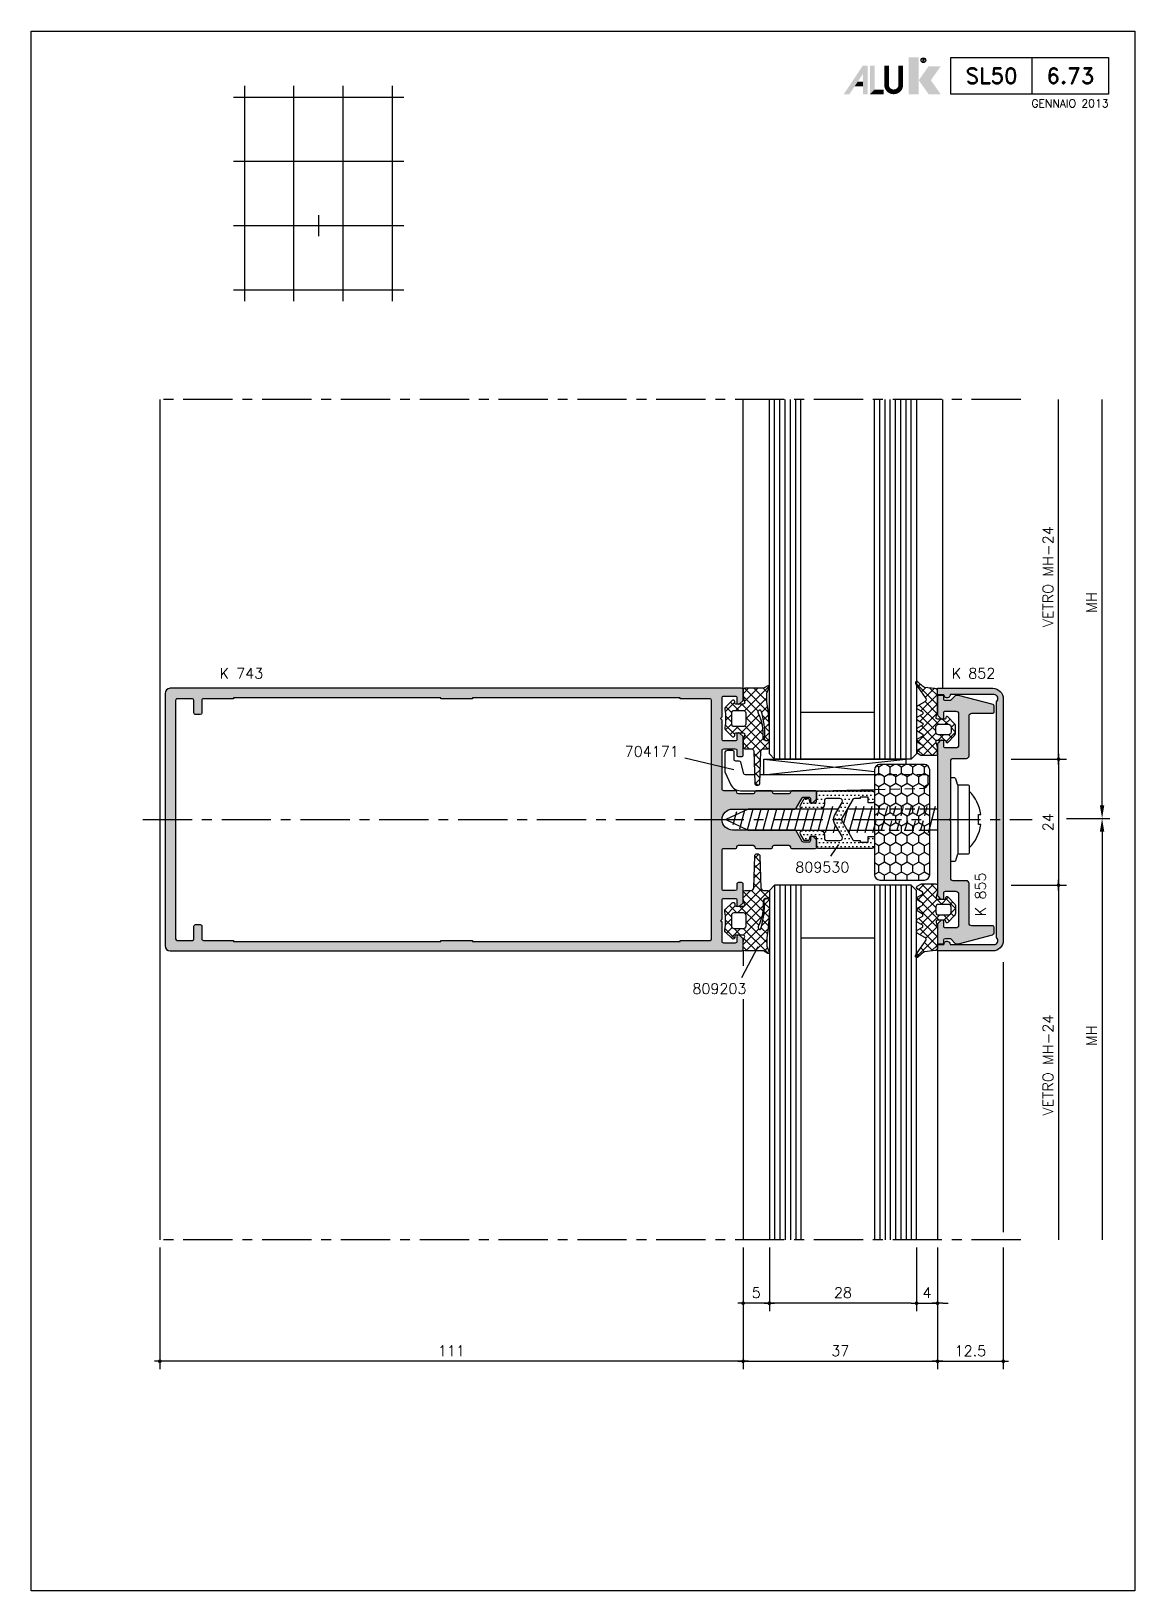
# Model space of a CAD drawing. Extents: x 0 to 4131, y -1600 to 527.
# Drawn here: x 230 to 440, y -1280 to -983 of the extents above; entities that cross this region are included whole.
import ezdxf
from ezdxf.enums import TextEntityAlignment as Align

# ---------------------------------------------------------------- set-up
doc = ezdxf.new("R2010")
doc.units = 0
doc.header["$LTSCALE"] = 7.5
doc.header["$MEASUREMENT"] = 0
doc.linetypes.add('CENTER', pattern=[2, 1.25, -0.25, 0.25, -0.25])
doc.linetypes.add('HIDDEN', pattern=[0.375, 0.25, -0.125])
doc.layers.get('0').update_dxf_attribs({"linetype": 'CONTINUOUS'})
doc.layers.get('DEFPOINTS').update_dxf_attribs({"linetype": 'CONTINUOUS'})
for name, color, linetype in [('ASSI', 1, 'CENTER'), ('FILL', 8, 'CONTINUOUS'), ('FINE', 7, 'CONTINUOUS'), ('GOMMA', 3, 'CONTINUOUS'), ('GROSSA', 4, 'CONTINUOUS'), ('MARCHIO', 7, 'CONTINUOUS'), ('QUOTE', 254, 'CONTINUOUS'), ('TRATTEGGI', 140, 'CONTINUOUS'), ('VETRO', 6, 'CONTINUOUS'), ('VITERIA', 40, 'CONTINUOUS')]:
    doc.layers.add(name, color=color, linetype=linetype)
doc.styles.add('RD', font='ROMAND.SHX', dxfattribs={"height": 3})
doc.styles.get("Standard").update_dxf_attribs({"font": 'romans.shx'})
doc.dimstyles.new('FRECCIA_1-1', dxfattribs={"dimtxt": 2, "dimasz": 2.5, "dimexe": 1.5, "dimexo": 1.5, "dimgap": 1, "dimtad": 3, "dimdsep": 46, "dimtxsty": 'Standard', "dimcen": 0, "dimclrt": 2, "dimaunit": 1, "dimadec": 0, "dimazin": 0, "dimtfac": 0.7, "dimtmove": 0, "dimatfit": 3, "dimfxl": 1, "dimtolj": 2, "dimarcsym": 0})
doc.dimstyles.new('SCALA_1-1$0', dxfattribs={"dimtxt": 2, "dimasz": 1, "dimexe": 1.5, "dimexo": 1.5, "dimgap": 1, "dimtad": 3, "dimdsep": 46, "dimtxsty": 'Standard', "dimblk1": 'PUNTO', "dimblk2": 'PUNTO', "dimsah": 1, "dimcen": 0.09, "dimclrt": 2, "dimadec": 0, "dimazin": 0, "dimtfac": 0.7, "dimtmove": 0, "dimatfit": 3, "dimldrblk": 'PUNTO', "dimfxl": 1, "dimtolj": 2, "dimarcsym": 0})
pattern_1 = [(135, (229.9999996891377, -1280.000001474784), (-0.8838834764831844, -0.8838834764831843), []), (225, (229.9999996891377, -1280.000001474784), (0.8838834764831843, -0.8838834764831844), [])]

msp = doc.modelspace()

# ---------------------------------------------------------------- texts
at = {"layer": 'QUOTE', "color": 2}
for s, p in [('K 743', (265.8371551114713, -1106.291635662719)), ('K 852', (405.1463499945237, -1106.291635662719)), ('704171', (342.9301386628454, -1121.171905069576)), ('809530', (375.4005825157894, -1143.201262706038)), ('809203', (355.8141694350057, -1166.327853978273))]:
    msp.add_text(s, height=2, dxfattribs=at).set_placement(p)
msp.add_text('K 855', height=2, rotation=90, dxfattribs=at).set_placement((411.645221195611, -1151.539044824429))

# ---------------------------------------------------------------- blocks, each defined once
blk = doc.blocks.new('PUNTO')
blk.add_line((-1, 0), (1, 0))
at = {"const_width": 0.35}
blk.add_lwpolyline([(-0.1750000000000114, 0, 1), (0.1750000000000114, 0, 1)], format="xyb", close=True, dxfattribs=at)
blk = doc.blocks.new('*D458')
at = {"layer": 'DEFPOINTS', "color": 0, "transparency": 16777216}
for p in [(254.4689999570254, -1213.137938959446), (365.4711243155194, -1213.137938959446), (254.4689999570254, -1236.290264655261)]:
    blk.add_point(p, dxfattribs=at)
at = {"layer": 'QUOTE', "color": 0, "lineweight": -2, "transparency": 16777216}
for p, q in [((254.4689999570254, -1214.637938959446), (254.4689999570254, -1237.790264655261)), ((365.4711243155194, -1214.637938959446), (365.4711243155194, -1237.790264655261)), ((364.4711243155194, -1236.290264655261), (255.4689999570254, -1236.290264655261))]:
    blk.add_line(p, q, dxfattribs=at)
at = {"layer": 'QUOTE', "color": 0, "lineweight": -2, "transparency": 16777216, "rotation": 180}
blk.add_blockref('PUNTO', (254.4689999570254, -1236.290264655261), dxfattribs=at)
at = {"layer": 'QUOTE', "color": 0, "lineweight": -2, "transparency": 16777216}
blk.add_blockref('PUNTO', (365.4711243155194, -1236.290264655261), dxfattribs=at)
at = {"layer": 'QUOTE', "color": 2, "transparency": 16777216, "insert": (309.9700621362724, -1234.290264655261), "char_height": 2, "attachment_point": 5}
blk.add_mtext('\\A2;111', dxfattribs=at)
blk = doc.blocks.new('k0855')
at = {"layer": 'GROSSA'}
blk.add_lwpolyline([(11.64999999999986, 0.8000000000004093, -0.4142135623730784), (11.14999999999986, 0.3000000000004093), (0.2999999999997272, 0.3000000000000682), (0, 0), (-0.3000000000001819, 0.3000000000000682), (-11.15000000000009, 0.2999999999997272, -0.4142135623731075), (-11.65000000000009, 0.7999999999997272), (-11.65000000000009, 3.300000000000637, 0.414213562373095), (-12.15000000000009, 3.800000000000637), (-19.75, 3.800000000000523, -0.414213562373095), (-20.25, 4.300000000000523), (-20.25, 8.300000000000523, 0.4142135623730795), (-20.55000000000018, 8.600000000000477), (-21.59774739507475, 8.600000000000477, 0.3394542588633896), (-21.88752514296152, 8.377645713531251), (-23.65000000000009, 1.800000000000523), (-23.65000000000009, 1.24487273393197), (-22.65000000000009, 0.2448727339319703), (-22.65000000000009, -0.6999999999995907, -0.4142135623731159), (-22.95000000000027, -0.9999999999995453), (-23.5, -0.9999999999995453, 0.414213562373109), (-23.65000000000009, -1.149999999999523), (-23.65000000000009, -2.049999999999272, 0.4142135623730534), (-23.5, -2.19999999999925), (-19.97426406871182, -2.199999999999363, 0.1989123673796788), (-19.76213203435577, -2.112132034355341), (-19.237867965644, -1.587867965643682, 0.1989123673796275), (-19.15000000000009, -1.37573593128775), (-19.15000000000009, -1.299999999999613, 0.4142135623731283), (-19.45000000000027, -0.9999999999995453), (-20.35000000000014, -0.9999999999995453, -0.414213562373095), (-20.65000000000009, -0.699999999999477), (-20.65000000000009, 1.300000000000637, -0.414213562373095), (-20.15000000000009, 1.800000000000637), (-14.15000000000009, 1.800000000000637, -0.414213562373095), (-13.65000000000009, 1.300000000000637), (-13.65000000000009, -0.699999999999477, -0.414213562373095), (-13.95000000000005, -0.9999999999995453), (-14.85000000000014, -0.9999999999995453, 0.414213562373095), (-15.15000000000009, -1.2999999999995), (-15.15000000000009, -1.475735931287431, 0.1989123673796724), (-15.06213203435618, -1.687867965643477), (-14.63786796564318, -2.112132034356478, 0.1989123673796574), (-14.42573593128691, -2.200000000000387), (14.42573593128782, -2.199999999999363, 0.1989123673796421), (14.63786796564386, -2.112132034355341), (15.06213203435573, -1.687867965643477, 0.1989123673796492), (15.14999999999964, -1.475735931287431), (15.14999999999964, -1.2999999999995, 0.4142135623731088), (14.84999999999991, -0.9999999999995453), (13.94999999999982, -0.9999999999995453, -0.414213562373095), (13.64999999999986, -0.699999999999477), (13.64999999999986, 1.300000000000637, -0.414213562373095), (14.14999999999986, 1.800000000000637), (20.13763493782221, 1.800000000000637, -0.414213562373095), (20.63763493782221, 1.300000000000637), (20.63763493782221, -0.699999999999477, -0.414213562373095), (20.33763493782226, -0.9999999999995453), (19.43763493782217, -0.9999999999995453, 0.4142135623731283), (19.13763493782221, -1.299999999999613), (19.13763493782221, -1.37573593128775, 0.198912367379612), (19.22550290346635, -1.587867965643682), (19.74976697217789, -2.112132034355341, 0.1989123673796789), (19.96189900653394, -2.199999999999363), (23.48763493782212, -2.19999999999925, 0.4142135623730674), (23.63763493782221, -2.049999999999272), (23.63763493782221, -1.149999999999523, 0.4142135623731507), (23.48763493782235, -0.9999999999995453), (22.93763493782217, -0.9999999999995453, -0.414213562373095), (22.63763493782221, -0.6999999999995907), (22.63763493782221, 0.2448727339319703), (23.63763493782221, 1.24487273393197), (23.63763493782221, 1.800000000000523), (21.91487984844571, 8.229409522551805, 0.3394542588633856), (21.43191693530116, 8.600000000000477), (20.53763493782208, 8.600000000000477, 0.4142135623730811), (20.23763493782235, 8.300000000000523), (20.23763493782212, 4.300000000000523, -0.414213562373095), (19.73763493782212, 3.800000000000523), (12.14999999999986, 3.800000000000637, 0.414213562373095), (11.64999999999986, 3.300000000000637)], format="xyb", close=True, dxfattribs=at)
blk = doc.blocks.new('*D459')
at = {"layer": 'DEFPOINTS', "color": 0, "transparency": 16777216}
for p in [(398.4711243155194, -1213.137414403749), (402.4689033581687, -1213.137938959446), (402.4689033581687, -1225.23776263964)]:
    blk.add_point(p, dxfattribs=at)
at = {"layer": 'QUOTE', "color": 0, "lineweight": -2, "transparency": 16777216}
for p, q in [((398.4711243155194, -1214.637414403749), (398.4711243155194, -1226.73776263964)), ((402.4689033581687, -1214.637938959446), (402.4689033581687, -1226.73776263964)), ((397.4711243155194, -1225.23776263964), (396.4711243155194, -1225.23776263964)), ((398.4711243155194, -1225.23776263964), (402.4689033581687, -1225.23776263964)), ((403.4689033581687, -1225.23776263964), (404.4689033581687, -1225.23776263964))]:
    blk.add_line(p, q, dxfattribs=at)
blk.add_blockref('PUNTO', (398.4711243155194, -1225.23776263964), dxfattribs=at)
at = {"layer": 'QUOTE', "color": 0, "lineweight": -2, "transparency": 16777216, "rotation": 180}
blk.add_blockref('PUNTO', (402.4689033581687, -1225.23776263964), dxfattribs=at)
at = {"layer": 'QUOTE', "color": 2, "transparency": 16777216, "insert": (400.470013836844, -1223.23776263964), "char_height": 2, "attachment_point": 5}
blk.add_mtext('\\A2;4', dxfattribs=at)
blk = doc.blocks.new('*D460')
at = {"layer": 'DEFPOINTS', "color": 0, "transparency": 16777216}
for p in [(402.4689112432513, -1213.137938959446), (414.9660103546141, -1213.137938959446), (414.9660103546141, -1236.290264655261)]:
    blk.add_point(p, dxfattribs=at)
at = {"layer": 'QUOTE', "color": 0, "lineweight": -2, "transparency": 16777216}
for p, q in [((402.4689112432513, -1214.637938959446), (402.4689112432513, -1237.790264655261)), ((414.9660103546141, -1214.637938959446), (414.9660103546141, -1237.790264655261)), ((403.4689112432513, -1236.290264655261), (413.9660103546141, -1236.290264655261))]:
    blk.add_line(p, q, dxfattribs=at)
at = {"layer": 'QUOTE', "color": 0, "lineweight": -2, "transparency": 16777216, "rotation": 180}
blk.add_blockref('PUNTO', (402.4689112432513, -1236.290264655261), dxfattribs=at)
at = {"layer": 'QUOTE', "color": 0, "lineweight": -2, "transparency": 16777216}
blk.add_blockref('PUNTO', (414.9660103546141, -1236.290264655261), dxfattribs=at)
at = {"layer": 'QUOTE', "color": 2, "transparency": 16777216, "insert": (408.7174607989327, -1234.290264655261), "char_height": 2, "attachment_point": 5}
blk.add_mtext('\\A2;12.5', dxfattribs=at)
blk = doc.blocks.new('*D461')
at = {"layer": 'DEFPOINTS', "color": 0, "transparency": 16777216}
for p in [(370.4711243155194, -1213.137414403749), (398.4711243155194, -1213.137414403749), (370.4711243155194, -1225.23776263964)]:
    blk.add_point(p, dxfattribs=at)
at = {"layer": 'QUOTE', "color": 0, "lineweight": -2, "transparency": 16777216}
for p, q in [((370.4711243155194, -1214.637414403749), (370.4711243155194, -1226.73776263964)), ((398.4711243155194, -1214.637414403749), (398.4711243155194, -1226.73776263964)), ((397.4711243155194, -1225.23776263964), (371.4711243155194, -1225.23776263964))]:
    blk.add_line(p, q, dxfattribs=at)
at = {"layer": 'QUOTE', "color": 0, "lineweight": -2, "transparency": 16777216, "rotation": 180}
blk.add_blockref('PUNTO', (370.4711243155194, -1225.23776263964), dxfattribs=at)
at = {"layer": 'QUOTE', "color": 0, "lineweight": -2, "transparency": 16777216}
blk.add_blockref('PUNTO', (398.4711243155194, -1225.23776263964), dxfattribs=at)
at = {"layer": 'QUOTE', "color": 2, "transparency": 16777216, "insert": (384.4711243155194, -1223.23776263964), "char_height": 2, "attachment_point": 5}
blk.add_mtext('\\A2;28', dxfattribs=at)
blk = doc.blocks.new('*D462')
at = {"layer": 'DEFPOINTS', "color": 0, "transparency": 16777216}
for p in [(418.307292957707, -1053.137938959447), (433.7749583483093, -1053.137938959447), (425.4976481465986, -1132.941373091089)]:
    blk.add_point(p, dxfattribs=at)
at = {"layer": 'QUOTE', "color": 0, "lineweight": -2, "transparency": 16777216}
for p, q in [((433.7749583483093, -1130.441373091089), (433.7749583483093, -1053.137938959447)), ((426.9976481465986, -1132.941373091089), (435.2749583483093, -1132.941373091089))]:
    blk.add_line(p, q, dxfattribs=at)
at = {"layer": 'QUOTE', "color": 0, "transparency": 16777216}
blk.add_solid([(433.3582916816426, -1130.441373091089), (434.191625014976, -1130.441373091089), (433.7749583483093, -1132.941373091089)], dxfattribs=at)
at = {"layer": 'QUOTE', "color": 2, "transparency": 16777216, "insert": (431.7749583483089, -1091.789656025268), "char_height": 2, "attachment_point": 5, "rotation": 90}
blk.add_mtext('\\A2;MH', dxfattribs=at)
blk = doc.blocks.new('_None')
blk = doc.blocks.new('*D463')
at = {"layer": 'DEFPOINTS', "color": 0, "transparency": 16777216}
for p in [(425.4976481465986, -1132.941373091089), (418.307292957707, -1213.137938959447), (433.7749583483092, -1213.137938959447)]:
    blk.add_point(p, dxfattribs=at)
at = {"layer": 'QUOTE', "color": 0, "lineweight": -2, "transparency": 16777216}
for p, q in [((426.9976481465986, -1132.941373091089), (435.2749583483091, -1132.941373091089)), ((433.7749583483091, -1135.441373091089), (433.7749583483092, -1213.137938959447))]:
    blk.add_line(p, q, dxfattribs=at)
at = {"layer": 'QUOTE', "color": 0, "transparency": 16777216}
blk.add_solid([(433.3582916816424, -1135.441373091089), (434.1916250149758, -1135.441373091089), (433.7749583483091, -1132.941373091089)], dxfattribs=at)
at = {"layer": 'QUOTE', "color": 2, "transparency": 16777216, "insert": (431.7749583483087, -1174.289656025268), "char_height": 2, "attachment_point": 5, "rotation": 90}
blk.add_mtext('\\A2;MH', dxfattribs=at)
blk = doc.blocks.new('*D464')
at = {"layer": 'DEFPOINTS', "color": 0, "transparency": 16777216}
for p in [(418.307292957707, -1053.137938959447), (425.4976481465988, -1053.137938959447), (416.703951033391, -1121.637414403749)]:
    blk.add_point(p, dxfattribs=at)
at = {"layer": 'QUOTE', "color": 0, "lineweight": -2, "transparency": 16777216}
for p, q in [((425.4976481465988, -1120.637414403749), (425.4976481465988, -1053.137938959447)), ((418.203951033391, -1121.637414403749), (426.9976481465988, -1121.637414403749))]:
    blk.add_line(p, q, dxfattribs=at)
at = {"layer": 'QUOTE', "color": 0, "lineweight": -2, "transparency": 16777216, "rotation": 270}
blk.add_blockref('PUNTO', (425.4976481465988, -1121.637414403749), dxfattribs=at)
at = {"layer": 'QUOTE', "color": 2, "transparency": 16777216, "insert": (423.4976481465984, -1086.887676681598), "char_height": 2, "attachment_point": 5, "rotation": 90}
blk.add_mtext('\\A2;{\\Fromans.shx|c1;VETRO MH-2}4', dxfattribs=at)
blk = doc.blocks.new('*D465')
at = {"layer": 'DEFPOINTS', "color": 0, "transparency": 16777216}
for p in [(419.203951033391, -1145.63741440375), (418.307292957707, -1213.137938959447), (425.4976481465987, -1213.137938959447)]:
    blk.add_point(p, dxfattribs=at)
at = {"layer": 'QUOTE', "color": 0, "lineweight": -2, "transparency": 16777216}
for p, q in [((420.703951033391, -1145.63741440375), (426.9976481465987, -1145.63741440375)), ((425.4976481465987, -1146.63741440375), (425.4976481465987, -1213.137938959447))]:
    blk.add_line(p, q, dxfattribs=at)
at = {"layer": 'QUOTE', "color": 0, "lineweight": -2, "transparency": 16777216, "rotation": 90}
blk.add_blockref('PUNTO', (425.4976481465987, -1145.63741440375), dxfattribs=at)
at = {"layer": 'QUOTE', "color": 2, "transparency": 16777216, "insert": (423.4976481465983, -1179.887676681598), "char_height": 2, "attachment_point": 5, "rotation": 90}
blk.add_mtext('\\A2;VETRO MH-24', dxfattribs=at)
blk = doc.blocks.new('*D466')
at = {"layer": 'DEFPOINTS', "color": 0, "transparency": 16777216}
for p in [(414.9660103546144, -1121.63741440375), (414.9660103546144, -1145.637414403749), (425.4976481465987, -1145.637414403749)]:
    blk.add_point(p, dxfattribs=at)
at = {"layer": 'QUOTE', "color": 0, "lineweight": -2, "transparency": 16777216}
for p, q in [((416.4660103546144, -1121.63741440375), (426.9976481465987, -1121.63741440375)), ((425.4976481465987, -1122.63741440375), (425.4976481465987, -1144.637414403749)), ((416.4660103546144, -1145.637414403749), (426.9976481465987, -1145.637414403749))]:
    blk.add_line(p, q, dxfattribs=at)
for p, rotation in [((425.4976481465987, -1121.63741440375), 90), ((425.4976481465987, -1145.637414403749), 270)]:
    blk.add_blockref('PUNTO', p, dxfattribs=dict(at, rotation=rotation))
at = {"layer": 'QUOTE', "color": 2, "transparency": 16777216, "insert": (423.4976481465984, -1133.637414403749), "char_height": 2, "attachment_point": 5, "rotation": 90}
blk.add_mtext('\\A2;24', dxfattribs=at)
blk = doc.blocks.new('NMD')
at = {"layer": 'MARCHIO'}
blk.add_line((-19.50147934574323, -11.99999999951831), (-19.50147934574323, -5), dxfattribs=at)
blk.add_lwpolyline([(-5, -11.9999999995182), (-35.0029586914865, -11.99999999951831), (-35.0029586914865, -5.000000000000114), (-5, -5)], close=True, dxfattribs=at)
at = {"layer": 'MARCHIO', "const_width": 0.8940816252993522}
blk.add_lwpolyline([(-44.52990537063704, -6.560045326696226), (-44.52990537063704, -10.20148341598349, -1), (-47.2328569124073, -10.20148341598349), (-47.2328569124073, -6.560045326696226)], format="xyb", dxfattribs=at)
at = {"layer": 'MARCHIO'}
blk.add_circle((-40.22975519054793, -5.53274893474395), 0.442301161380581, dxfattribs=at)
for points in [[(-43.01116324381744, -4.962846688377454), (-41.13419014878346, -4.962846688377454), (-43.01116324381741, -11.99999999951829), (-41.1341901487834, -11.99999999951832)], [(-55.38160161531025, -11.99999999951829), (-54.30890331492077, -11.99999999951829), (-51.75496516676219, -6.560045326696248), (-51.73432503771241, -8.13813258370574)], [(-51.75496516676219, -6.560045326696248), (-51.73432503771241, -8.13813258370574), (-50.84024341241303, -6.560045326696248), (-50.84024341241303, -11.99999999951832)], [(-51.73432503771238, -11.99999999951832), (-50.84024341241303, -11.99999999951832), (-51.73432503771241, -8.13813258370574)], [(-50.38284926682724, -6.560045326696226), (-49.48876764152789, -6.560045326696226), (-50.38284926682724, -11.99999999951832), (-49.48876764152789, -11.10591837421894)], [(-39.22923636995171, -6.682906760413069), (-36.93009059657882, -6.68290676041309), (-41.10585751316535, -9.341453379965678), (-38.80671173979249, -9.341453379965678)], [(-52.72995742831989, -9.631581169617007), (-53.32601184518612, -10.52566279491632), (-51.73432503771235, -9.631581169616993), (-51.73432503771238, -10.52566279491634)], [(-49.48876764152789, -11.10591837421894), (-50.38284926682724, -11.99999999951832), (-47.76870756949228, -11.10591837421898), (-47.76870756949228, -11.99999999951832)], [(-41.10585751316535, -9.341453379965678), (-38.80671173979249, -9.341453379965678), (-39.22923636995174, -11.99999999951832), (-36.93009059657888, -11.99999999951832)]]:
    blk.add_solid(points, dxfattribs=at)
blk.add_text('R', height=0.4444645296249439, dxfattribs=at).set_placement((-40.22975519054793, -5.53274893474395), align=Align.MIDDLE)
at = {"layer": 'MARCHIO', "color": 2, "style": 'RD'}
for tag, p in [('SERIE', (-27.24999999999983, -8.5)), ('PAG', (-12.24999999999983, -8.5))]:
    blk.add_attdef(tag, text='', height=3, dxfattribs=at).set_placement(p, align=Align.MIDDLE)
at = {"layer": 'MARCHIO', "color": 2}
blk.add_attdef('REVISIONE', text='', height=1.5, dxfattribs=at).set_placement((-5.004068828642176, -14.50321972118864), align=Align.RIGHT)
blk = doc.blocks.new('*D467')
at = {"layer": 'DEFPOINTS', "color": 0, "transparency": 16777216}
for p in [(365.4711243155194, -1213.137938959446), (370.4711243155194, -1213.137938959446), (365.4711243155194, -1225.23776263964)]:
    blk.add_point(p, dxfattribs=at)
at = {"layer": 'QUOTE', "color": 0, "lineweight": -2, "transparency": 16777216}
for p, q in [((365.4711243155194, -1214.637938959446), (365.4711243155194, -1226.73776263964)), ((370.4711243155194, -1214.637938959446), (370.4711243155194, -1226.73776263964)), ((369.4711243155194, -1225.23776263964), (366.4711243155194, -1225.23776263964))]:
    blk.add_line(p, q, dxfattribs=at)
at = {"layer": 'QUOTE', "color": 0, "lineweight": -2, "transparency": 16777216, "rotation": 180}
blk.add_blockref('PUNTO', (365.4711243155194, -1225.23776263964), dxfattribs=at)
at = {"layer": 'QUOTE', "color": 0, "lineweight": -2, "transparency": 16777216}
blk.add_blockref('PUNTO', (370.4711243155194, -1225.23776263964), dxfattribs=at)
at = {"layer": 'QUOTE', "color": 2, "transparency": 16777216, "insert": (367.9711243155194, -1223.23776263964), "char_height": 2, "attachment_point": 5}
blk.add_mtext('\\A2;5', dxfattribs=at)
blk = doc.blocks.new('*D468')
at = {"layer": 'DEFPOINTS', "color": 0, "transparency": 16777216}
for p in [(365.4711243155194, -1213.137938959446), (402.4689033581687, -1214.637938959446), (402.4689033581687, -1236.290264655261)]:
    blk.add_point(p, dxfattribs=at)
at = {"layer": 'QUOTE', "color": 0, "lineweight": -2, "transparency": 16777216}
for p, q in [((365.4711243155194, -1214.637938959446), (365.4711243155194, -1237.790264655261)), ((402.4689033581687, -1216.137938959446), (402.4689033581687, -1237.790264655261)), ((366.4711243155194, -1236.290264655261), (401.4689033581687, -1236.290264655261))]:
    blk.add_line(p, q, dxfattribs=at)
at = {"layer": 'QUOTE', "color": 0, "lineweight": -2, "transparency": 16777216, "rotation": 180}
blk.add_blockref('PUNTO', (365.4711243155194, -1236.290264655261), dxfattribs=at)
at = {"layer": 'QUOTE', "color": 0, "lineweight": -2, "transparency": 16777216}
blk.add_blockref('PUNTO', (402.4689033581687, -1236.290264655261), dxfattribs=at)
at = {"layer": 'QUOTE', "color": 2, "transparency": 16777216, "insert": (383.9700138368441, -1234.290264655261), "char_height": 2, "attachment_point": 5}
blk.add_mtext('\\A2;37', dxfattribs=at)

# ---------------------------------------------------------------- dimensions: what is measured, and where the dimension line sits
at = {"layer": 'QUOTE'}
for base, p1, p2, text, dimstyle, override, picture, middle in [((425.4976481465988, -1053.137938959447), (416.7039510333908, -1121.637414403749), (418.3072929577068, -1053.137938959446), '{\\Fromans.shx|c1;VETRO MH-2}4', 'SCALA_1-1$0', {"dimblk2": 'None', "dimse2": 1}, '*D464', (423.4976481465984, -1086.887676681598)), ((433.7749583483093, -1053.137938959447), (425.4976481465984, -1132.941373091088), (418.3072929577068, -1053.137938959446), 'MH', 'FRECCIA_1-1', {"dimblk2": 'None', "dimsah": 1, "dimse2": 1}, '*D462', (431.7749583483089, -1091.789656025268)), ((433.7749583483092, -1213.137938959447), (425.4976481465984, -1132.941373091088), (418.3072929577068, -1213.137938959446), 'MH', 'FRECCIA_1-1', {"dimblk2": 'None', "dimsah": 1, "dimse2": 1}, '*D463', (431.7749583483087, -1174.289656025268)), ((425.4976481465987, -1213.137938959447), (419.2039510333908, -1145.637414403749), (418.3072929577068, -1213.137938959446), 'VETRO MH-24', 'SCALA_1-1$0', {"dimblk2": 'None', "dimse2": 1}, '*D465', (423.4976481465983, -1179.887676681598))]:
    dim = msp.add_linear_dim(base=base, p1=p1, p2=p2, angle=90, text=text, dimstyle=dimstyle, override=override, dxfattribs=at)
    dim.commit()
    dim.dimension.update_dxf_attribs({"geometry": picture, "text_midpoint": middle})
dim = msp.add_linear_dim(base=(425.4976481465987, -1145.637414403749), p1=(414.9660103546141, -1121.637414403749), p2=(414.9660103546141, -1145.637414403749), angle=90, dimstyle='SCALA_1-1$0', dxfattribs=at)
dim.commit()
dim.dimension.update_dxf_attribs({"geometry": '*D466', "text_midpoint": (423.4976481465984, -1133.637414403749)})
dim = msp.add_linear_dim(base=(254.4689999570254, -1236.290264655261), p1=(365.4711243155194, -1213.137938959446), p2=(254.4689999570254, -1213.137938959446), dimstyle='SCALA_1-1$0', override={"dimtmove": 1}, dxfattribs=at)
dim.commit()
dim.dimension.update_dxf_attribs({"geometry": '*D458', "text_midpoint": (309.9700621362724, -1234.290264655261)})
for base, p1, p2, picture, middle in [((365.4711243155194, -1225.23776263964), (370.4711243155194, -1213.137938959446), (365.4711243155194, -1213.137938959446), '*D467', (367.9711243155194, -1223.23776263964)), ((402.4689033581687, -1236.290264655261), (365.4711243155194, -1213.137938959446), (402.4689033581687, -1214.637938959446), '*D468', (383.9700138368441, -1234.290264655261)), ((370.4711243155194, -1225.23776263964), (398.4711243155194, -1213.137414403749), (370.4711243155194, -1213.137414403749), '*D461', (384.4711243155194, -1223.23776263964)), ((402.4689033581687, -1225.23776263964), (398.4711243155194, -1213.137414403749), (402.4689033581687, -1213.137938959446), '*D459', (400.470013836844, -1223.23776263964)), ((414.9660103546141, -1236.290264655261), (402.4689112432513, -1213.137938959446), (414.9660103546141, -1213.137938959446), '*D460', (408.7174607989327, -1234.290264655261))]:
    dim = msp.add_linear_dim(base=base, p1=p1, p2=p2, dimstyle='SCALA_1-1$0', dxfattribs=at)
    dim.commit()
    dim.dimension.update_dxf_attribs({"geometry": picture, "text_midpoint": middle})

# ---------------------------------------------------------------- hatches: boundary and pattern name
at = {"layer": 'FILL'}
h = msp.add_hatch(dxfattribs=at)
h.set_pattern_fill('ANSI37', color=137, scale=10, angle=90, style=0)
h.set_pattern_definition(pattern_1)
h.paths.add_polyline_path([(365.4711243155194, -1116.637414403749), (364.0935364692254, -1116.637414403749, 0.3888787318529616), (363.8942975296071, -1116.8199832552), (363.8685110133483, -1117.114724484742, -0.6370702608069253), (363.3575205695649, -1117.300709796272), (362.1270063833213, -1116.070195610029, -0.2448502030394246), (361.9882057044671, -1115.629536132974, 0.08777722502794272), (361.9882057044671, -1112.145292674523, -0.2448502030393978), (362.1270063833212, -1111.704633197469), (363.3575205695648, -1110.474119011225, -0.6370702608074451), (363.8685110133484, -1110.660104322757), (363.8942975296071, -1110.954845552298, 0.3888787318529616), (364.0935364692253, -1111.137414403749), (365.4711243155195, -1111.137414403749, 0.4931454260313071), (365.7609020634063, -1110.759768690218), (365.4813465676326, -1109.716453376456, -0.06554346281524528), (365.4711243155194, -1109.638807662925), (365.4711243155194, -1108.437414403749, -0.4142135623730951), (365.7711243155193, -1108.137414403749), (369.333586744731, -1108.137414403749), (370.1727405613157, -1107.663286184012, -0.719514949498538), (370.454570352582, -1107.917085926177), (369.9711243155193, -1109.030234726776), (369.9711243155194, -1110.644930044515, -0.03458326819184766), (370.4711243155195, -1116.133566213279), (370.4711243155195, -1117.694004769498, -0.9233661372519979), (369.4763685137083, -1117.629732276522, 0.09779404551911575), (368.8280156578183, -1112.363113594166, 0.5226703353487675), (368.5136355422069, -1112.268122349302, 0.3865361286484078), (368.4042915643525, -1112.931756317582, -0.1286776343090358), (369.2711243155193, -1117.537414403749, 0.4142135623730951), (369.8711243155193, -1118.137414403749), (370.1711243155195, -1118.137414403749, -0.4142135623730916), (370.4711243155194, -1118.437414403749), (370.4711243155195, -1119.337414403749, -0.4142135623730673), (370.1711243155194, -1119.637414403749), (369.3559939317771, -1119.637414403749, 0.4052432957209562), (368.8562298926088, -1120.122055199531), (368.6708883546877, -1126.152773607967, -0.9697392325154671), (367.6713602763512, -1126.152773607967), (367.48601873843, -1120.12205519953, 0.4052432957209554), (366.9862546992617, -1119.637414403749), (365.7711243155193, -1119.637414403749, -0.414213562373088), (365.4711243155195, -1119.337414403749), (365.4711243155194, -1118.096525395296), (365.7609020634061, -1117.01506011728, 0.4931454260313067)])
h.paths.add_polyline_path([(365.9711243155195, -1114.937414403749), (365.9711243155195, -1112.837414403749, 0.4142135623730276), (365.4711243155196, -1112.337414403749), (363.793520603683, -1112.337414403749, 0.4410091218322054), (363.2955718191874, -1112.882658276477, -0.04533686841581611), (363.2955718191874, -1114.89217053102, 0.4410091218320642), (363.7935206036829, -1115.437414403749), (365.4711243155195, -1115.437414403749, 0.4142135623730981)], flags=16)
h = msp.add_hatch(dxfattribs=at)
h.set_pattern_fill('ANSI37', color=137, scale=10, angle=90, style=0)
h.set_pattern_definition(pattern_1)
h.paths.add_polyline_path([(402.458681106056, -1119.414557962131, -0.03997750734531213), (402.4689033581693, -1119.541859693953), (402.4689033581693, -1120.593596934839, -0.4142135623731506), (402.1689033581693, -1120.893596934839), (399.4601268297197, -1120.893596934839, -0.1316524980088336), (399.3101268292892, -1120.853404555726), (398.6189033551946, -1120.454326498191, -0.5773502699886991), (398.6189033566784, -1119.934711255561), (399.5379559170524, -1119.404096014566, 0.5773502691896143), (399.5379559170524, -1118.884480772295), (398.6189033551946, -1118.353865524564, -0.5773502699886969), (398.6189033566785, -1117.834250281933), (399.5379559170524, -1117.303635045483, 0.5773502691896142), (399.5379559170524, -1116.784019803213), (398.6189033551947, -1116.253404555481, -0.5773502699886969), (398.6189033566785, -1115.733789312851), (399.5379559170525, -1115.203174076401, 0.5773502691896143), (399.5379559170525, -1114.68355883413), (398.6189033551948, -1114.152943585947, -0.5773502704903818), (398.6189033570696, -1113.633328343091), (399.537955916068, -1113.102713109731, 0.5773502700173057), (399.5379559175742, -1112.583097867088), (398.6189033541536, -1112.05248262394, -0.5773502698239584), (398.6189033558104, -1111.532867381384), (400.0382892557957, -1110.713384553963, 0.5220051325606436), (400.1079472952636, -1109.89589982604), (398.3484436341641, -1107.369857569912, -0.8769764629927508), (398.6680653955922, -1106.868151900865), (399.2258195538947, -1107.403646524662, 0.07546705698885332), (399.9883067972967, -1107.957295133456), (401.9689033581691, -1108.193596934839, -0.4142135623730951), (402.4689033581691, -1108.693596934839), (402.4689033581692, -1112.534485943292), (402.1791256102825, -1113.615951221308, 0.4931454260312984), (402.4689033581692, -1113.993596934839), (403.2325762149534, -1113.993596934838, 0.05088627350142879), (403.2931674268808, -1113.999779465928), (403.368903358169, -1113.999779465928, 0.05088627350199604), (403.4294945700971, -1113.993596934838), (403.8464912044632, -1113.993596934838, 0.3888787318528493), (404.0457301440816, -1113.811028083388), (404.0575290662148, -1113.676165786288, -0.637070260807382), (404.3981893620705, -1113.552175578601), (405.7224567487624, -1114.876442965293, -0.1989123673796531), (405.8689033581691, -1115.229996355886), (405.8689033581692, -1116.757197513791, -0.1989123673796624), (405.7224567487625, -1117.110750904385), (404.3981893620705, -1118.435018291077, -0.6370702608073785), (404.0575290662148, -1118.311028083389), (404.0457301440816, -1118.17616578629, 0.3888787318528493), (403.8464912044632, -1117.993596934839), (403.4294945700961, -1117.993596934839, 0.0508862735010898), (403.3689033581691, -1117.98741440375), (403.1931674268811, -1117.98741440375, 0.05088627350053079), (403.1325762149547, -1117.993596934839), (402.4689033581691, -1117.993596934839, 0.4931454260312355), (402.1791256102824, -1118.371242648369)])
h.paths.add_polyline_path([(402.6358229796571, -1116.993596934838), (404.5374266914936, -1116.993596934839, 0.4410091218321642), (405.0353754759893, -1116.44835306211), (405.0353754759891, -1115.538840807567, 0.4410091218320471), (404.5374266914937, -1114.993596934839), (402.6358229796571, -1114.993596934839, 0.4142135623730951), (402.1358229796571, -1115.493596934839), (402.1358229796572, -1116.493596934838, 0.4142135623730284)], flags=16)
h = msp.add_hatch(color=253, dxfattribs=at)
h.paths.add_polyline_path([(361.7711243155194, -1109.637414403749), (363.9711243155195, -1109.637414403749, -0.4142135623730952), (364.2711243155195, -1109.937414403749), (364.2711243155195, -1110.837414403749, 0.4517883523668842), (364.6089922811635, -1111.135014835835, 0.2320247787636968), (364.8589922811636, -1111.049546438105), (365.3832563498755, -1110.525282369393, 0.1989123673797145), (365.4711243155195, -1110.313150335037), (365.4711243155195, -1108.437414403749, 0.4142135623730812), (365.1711243155195, -1108.137414403749), (256.4711243155195, -1108.137414403749, 0.4142135623730951), (255.4711243155195, -1109.137414403749), (255.4711243155193, -1157.137414403749, 0.4142135623730951), (256.4711243155193, -1158.137414403749), (365.1711243155195, -1158.137414403749, 0.4142135623731505), (365.4711243155195, -1157.837414403749), (365.4711243155194, -1155.961678472461, 0.1989123673797021), (365.3832563498754, -1155.749546438105), (364.8589922811636, -1155.225282369393, 0.2320247787637147), (364.6089922811636, -1155.139813971662, 0.4517883523669615), (364.2711243155195, -1155.437414403749), (364.2711243155195, -1156.337414403749, -0.4142135623731229), (363.9711243155196, -1156.637414403749), (361.7711243155195, -1156.637414403749, -0.4142135623731782), (361.4711243155194, -1156.337414403749), (361.4711243155194, -1152.685840009987), (361.1711243155195, -1152.387414403749), (361.4711243155194, -1152.08898879751), (361.4711243155194, -1148.437414403749, -0.4142135623731364), (361.7711243155195, -1148.137414403749), (363.9711243155195, -1148.137414403749, -0.4142135623731784), (364.2711243155196, -1148.437414403749), (364.2711243155196, -1149.337414403749, 0.4517883523667062), (364.6089922811634, -1149.635014835835, 0.2320247787637037), (364.8589922811635, -1149.549546438105), (365.3832563498754, -1149.025282369393, 0.198912367379619), (365.4711243155194, -1148.813150335037), (365.4711243155194, -1145.437414403749, 0.41421356237322), (365.1711243155194, -1145.137414403749), (364.5711243155197, -1145.137414403749, 0.4142135623730949), (364.2711243155197, -1145.437414403749), (364.2711243155197, -1146.337414403749, -0.4142135623730812), (363.9711243155196, -1146.637414403749), (361.7711243155194, -1146.637414403749, -0.4142135623731505), (361.4711243155194, -1146.337414403749), (361.4711243155193, -1138.937414403749, -0.4142135623730419), (361.7711243155193, -1138.637414403749), (363.9711243155195, -1138.637414403749, 0.4142135623730673), (364.2711243155196, -1138.337414403749, -0.4142135623730951), (364.5711243155196, -1138.037414403749), (367.3677486425455, -1138.037414403749, -0.4142135623730951), (367.6677486425456, -1138.337414403749, 0.4142135623731367), (367.9677486425456, -1138.637414403749), (370.7677486425456, -1138.637414403749, 0.4142135623731227), (371.0677486425456, -1138.337414403749, -0.4142135623730951), (371.3677486425455, -1138.037414403749), (374.1677486425455, -1138.037414403749, -0.4142135623730951), (374.4677486425455, -1138.337414403749, 0.4142135623730949), (374.7677486425455, -1138.637414403749), (379.1711243155195, -1138.637414403749, 0.414213562372984), (379.4711243155194, -1138.337414403749), (379.4711243155194, -1137.161678472461, 0.1989123673795689), (379.3832563498755, -1136.949546438105), (378.8589922811635, -1136.425282369393, 0.2320247787636095), (378.6089922811636, -1136.339813971662, 0.4517883523670538), (378.2711243155195, -1136.637414403749), (378.2711243155195, -1137.137414403749, -0.4142135623730119), (377.9711243155195, -1137.437414403749), (376.9722350154126, -1137.437414403749, -0.2679491924310441), (376.7124273942773, -1137.287414403749), (375.557726855898, -1135.287414403749, 0.2679491924309973), (375.2979192347627, -1135.137414403749), (363.4711243155195, -1135.137414403749, -1), (363.4711243155195, -1131.137414403749), (375.2979192347626, -1131.137414403749, 0.2679491924310169), (375.5577268558979, -1130.987414403749), (376.7124273942774, -1128.987414403749, -0.2679491924309973), (376.9722350154126, -1128.837414403749), (377.9711243155194, -1128.837414403749, -0.4142135623731506), (378.2711243155195, -1129.137414403749), (378.2711243155195, -1129.637414403749, 0.4517883523669043), (378.6089922811636, -1129.935014835835, 0.2320247787638649), (378.8589922811636, -1129.849546438105), (379.3832563498754, -1129.325282369393, 0.1989123673796784), (379.4711243155194, -1129.113150335037), (379.4711243155195, -1127.937414403749, 0.4142135623730258), (379.1711243155196, -1127.637414403749), (374.7677486425455, -1127.637414403749, 0.4142135623731227), (374.4677486425455, -1127.937414403749, -0.4142135623730256), (374.1677486425455, -1128.237414403749), (371.3677486425455, -1128.237414403749, -0.4142135623730951), (371.0677486425456, -1127.937414403749, 0.4142135623731781), (370.7677486425455, -1127.637414403749), (367.9677486425455, -1127.637414403749, 0.4142135623730951), (367.6677486425455, -1127.937414403749, -0.4142135623730812), (367.3677486425455, -1128.237414403749), (364.5711243155196, -1128.237414403749, -0.4142135623730947), (364.2711243155196, -1127.937414403749, 0.4142135623730533), (363.9711243155197, -1127.637414403749), (361.7711243155195, -1127.637414403749, -0.414213562373164), (361.4711243155194, -1127.337414403749), (361.4711243155194, -1119.937414403749, -0.4142135623731505), (361.7711243155195, -1119.637414403748), (363.9711243155195, -1119.637414403749, -0.4142135623730673), (364.2711243155194, -1119.937414403748), (364.2711243155195, -1120.837414403749, 0.4142135623730397), (364.5711243155194, -1121.137414403749), (365.1711243155195, -1121.137414403749, 0.4142135623730951), (365.4711243155195, -1120.837414403749), (365.4711243155195, -1117.461678472461, 0.198912367379655), (365.3832563498755, -1117.249546438105), (364.8589922811636, -1116.725282369393, 0.2320247787636621), (364.6089922811637, -1116.639813971663, 0.4517883523669932), (364.2711243155196, -1116.937414403749), (364.2711243155196, -1117.837414403749, -0.414213562373095), (363.9711243155195, -1118.137414403749), (361.7711243155195, -1118.137414403749, -0.4142135623731226), (361.4711243155194, -1117.837414403749), (361.4711243155194, -1114.185840009987), (361.1711243155195, -1113.887414403749), (361.4711243155194, -1113.58898879751), (361.4711243155194, -1109.937414403749, -0.4142135623730673)])
h.paths.add_polyline_path([(359.4711243155194, -1110.437414403749), (359.4711243155193, -1155.837414403749, -0.414213562373095), (359.1711243155194, -1156.137414403749), (353.4711243155194, -1156.137414403749), (353.4711243155193, -1156.337414403749), (313.9711243155193, -1156.337414403749), (313.9711243155194, -1156.137414403749), (307.9711243155193, -1156.137414403749), (307.9711243155194, -1156.337414403749), (268.4711243155194, -1156.337414403749), (268.4711243155193, -1156.137414403749), (262.7711243155194, -1156.137414403749, -0.4142135623730951), (262.4711243155193, -1155.837414403749), (262.4711243155193, -1153.437414403749, 0.4142135623731504), (262.1711243155193, -1153.137414403749), (261.2711243155193, -1153.137414403749, 0.4142135623731504), (260.9711243155192, -1153.437414403749), (260.9711243155192, -1155.837414403749, -0.4142135623730396), (260.6711243155193, -1156.137414403749), (257.7711243155193, -1156.137414403749, -0.4142135623730813), (257.4711243155193, -1155.837414403749), (257.4711243155194, -1110.437414403749, -0.4142135623731364), (257.7711243155194, -1110.137414403749), (260.6711243155194, -1110.137414403749, -0.414213562373081), (260.9711243155194, -1110.437414403749), (260.9711243155194, -1112.837414403749, 0.4142135623731505), (261.2711243155194, -1113.137414403749), (262.1711243155194, -1113.137414403749, 0.4142135623731505), (262.4711243155193, -1112.837414403749), (262.4711243155193, -1110.437414403749, -0.4142135623730951), (262.7711243155194, -1110.137414403749), (268.4711243155193, -1110.137414403749), (268.4711243155194, -1109.937414403749), (307.9711243155194, -1109.937414403749), (307.9711243155193, -1110.137414403749), (313.9711243155193, -1110.137414403749), (313.9711243155194, -1109.937414403749), (353.4711243155193, -1109.937414403749), (353.4711243155194, -1110.137414403749), (359.1711243155194, -1110.137414403749, -0.4142135623730951)], flags=16)
h = msp.add_hatch(color=253, dxfattribs=at)
edge = h.paths.add_edge_path()
edge.add_arc((405.4689033581685, -1144.287414403748), 0.5000000000000284, 180.0000000000032, 270, ccw=False)
edge.add_line((404.9689033581685, -1144.287414403748), (404.9689033581682, -1133.437414403748))
edge.add_line((404.9689033581682, -1133.437414403748), (404.6689033581681, -1133.137414403748))
edge.add_line((404.6689033581681, -1133.137414403748), (404.9689033581682, -1132.837414403748))
edge.add_line((404.9689033581682, -1132.837414403748), (404.9689033581678, -1121.987414403748))
edge.add_arc((405.4689033581678, -1121.987414403748), 0.5, 90, 180.0000000000032, ccw=False)
edge.add_line((405.4689033581678, -1121.487414403748), (407.9689033581687, -1121.487414403748))
edge.add_arc((407.9689033581687, -1120.987414403748), 0.5, 270, 360)
edge.add_line((408.4689033581687, -1120.987414403748), (408.4689033581686, -1113.387414403748))
edge.add_arc((408.9689033581686, -1113.387414403748), 0.5, 90, 180, ccw=False)
edge.add_line((408.9689033581686, -1112.887414403748), (412.9689033581686, -1112.887414403748))
edge.add_arc((412.9689033581685, -1112.587414403748), 0.3000000000000966, 270.0000000000217, 360.0000000000163)
edge.add_line((413.2689033581686, -1112.587414403748), (413.2689033581686, -1111.539667008674))
edge.add_arc((412.9689033581686, -1111.539667008673), 0.3000000000000114, 359.9999999999946, 434.9999999999959)
edge.add_line((413.0465490716994, -1111.249889260787), (406.4689033581686, -1109.487414403748))
edge.add_line((406.4689033581686, -1109.487414403748), (405.9137760921001, -1109.487414403748))
edge.add_line((405.9137760921001, -1109.487414403748), (404.9137760921001, -1110.487414403748))
edge.add_line((404.9137760921001, -1110.487414403748), (403.9689033581685, -1110.487414403748))
edge.add_arc((403.9689033581686, -1110.187414403748), 0.3000000000000398, 179.9999999999729, 269.9999999999783, ccw=False)
edge.add_line((403.6689033581686, -1110.187414403748), (403.6689033581686, -1109.637414403748))
edge.add_arc((403.5189033581685, -1109.637414403748), 0.1500000000000341, 359.9999999999783, 449.9999999999783)
edge.add_line((403.5189033581686, -1109.487414403748), (402.6189033581688, -1109.487414403748))
edge.add_arc((402.6189033581689, -1109.637414403748), 0.1500000000000625, 90.0000000000217, 180.0000000000109)
edge.add_line((402.4689033581689, -1109.637414403748), (402.4689033581687, -1113.163150335037))
edge.add_arc((402.7689033581688, -1113.163150335037), 0.3000000000000682, 179.9999999999837, 224.9999999999885)
edge.add_line((402.5567713238128, -1113.375282369393), (403.0810353925244, -1113.899546438104))
edge.add_arc((403.2931674268802, -1113.687414403748), 0.2999999999999341, 225.0000000000269, 270.0000000000217)
edge.add_line((403.2931674268804, -1113.987414403748), (403.3689033581685, -1113.987414403748))
edge.add_arc((403.3689033581685, -1113.687414403748), 0.3000000000000966, 270.0000000000054, 360.0000000000163)
edge.add_line((403.6689033581686, -1113.687414403748), (403.6689033581686, -1112.787414403748))
edge.add_arc((403.9689033581686, -1112.787414403748), 0.3000000000000114, 89.99999999998909, 179.9999999999891, ccw=False)
edge.add_line((403.9689033581686, -1112.487414403748), (405.9689033581687, -1112.487414403748))
edge.add_arc((405.9689033581687, -1112.987414403748), 0.5, 0, 90, ccw=False)
edge.add_line((406.4689033581687, -1112.987414403748), (406.4689033581687, -1118.987414403748))
edge.add_arc((405.9689033581687, -1118.987414403748), 0.5, -90, 0, ccw=False)
edge.add_line((405.9689033581687, -1119.487414403748), (403.9689033581686, -1119.487414403748))
edge.add_arc((403.9689033581686, -1119.187414403748), 0.3000000000000114, 180.0000000000109, 270.00000000001086, ccw=False)
edge.add_line((403.6689033581686, -1119.187414403748), (403.6689033581686, -1118.287414403748))
edge.add_arc((403.3689033581686, -1118.287414403748), 0.2999999999999545, 0, 90)
edge.add_line((403.3689033581686, -1117.987414403748), (403.1931674268807, -1117.987414403748))
edge.add_arc((403.1931674268804, -1118.287414403748), 0.3000000000000114, 89.999999999962, 134.9999999999654)
edge.add_line((402.9810353925246, -1118.075282369392), (402.5567713238116, -1118.499546438105))
edge.add_arc((402.768903358168, -1118.711678472461), 0.300000000000316, 135.0000000000614, 180.0000000000597)
edge.add_line((402.4689033581677, -1118.711678472461), (402.4689033581687, -1147.563150335036))
edge.add_arc((402.7689033581689, -1147.563150335036), 0.3000000000001251, 179.9999999999946, 224.9999999999885)
edge.add_line((402.5567713238128, -1147.775282369392), (402.9810353925246, -1148.199546438104))
edge.add_arc((403.1931674268804, -1147.987414403748), 0.3000000000000346, 225.0000000000384, 270.000000000038)
edge.add_line((403.1931674268807, -1148.287414403748), (403.3689033581686, -1148.287414403748))
edge.add_arc((403.3689033581687, -1147.987414403748), 0.2999999999998408, 269.9999999999783, 359.9999999999783)
edge.add_line((403.6689033581686, -1147.987414403748), (403.6689033581686, -1147.087414403748))
edge.add_arc((403.9689033581686, -1147.087414403748), 0.3000000000000114, 89.99999999998909, 179.9999999999891, ccw=False)
edge.add_line((403.9689033581686, -1146.787414403748), (405.9689033581687, -1146.787414403748))
edge.add_arc((405.9689033581687, -1147.287414403748), 0.5, 0, 90, ccw=False)
edge.add_line((406.4689033581687, -1147.287414403748), (406.4689033581687, -1153.275049341571))
edge.add_arc((405.9689033581687, -1153.275049341571), 0.5, -90, 0, ccw=False)
edge.add_line((405.9689033581687, -1153.775049341571), (403.9689033581686, -1153.775049341571))
edge.add_arc((403.9689033581686, -1153.47504934157), 0.3000000000000114, 180.0000000000109, 270.00000000001086, ccw=False)
edge.add_line((403.6689033581686, -1153.475049341571), (403.6689033581686, -1152.575049341571))
edge.add_arc((403.3689033581686, -1152.575049341571), 0.2999999999999829, 8.142219984547067e-12, 90.00000000001629)
edge.add_line((403.3689033581685, -1152.275049341571), (403.2931674268804, -1152.275049341571))
edge.add_arc((403.2931674268805, -1152.575049341571), 0.3000000000000682, 90.00000000003257, 135.000000000023)
edge.add_line((403.0810353925244, -1152.362917307215), (402.5567713238128, -1152.887181375926))
edge.add_arc((402.7689033581688, -1153.099313410282), 0.3000000000000647, 135.0000000000096, 180.0000000000136)
edge.add_line((402.4689033581687, -1153.099313410282), (402.4689033581689, -1156.625049341571))
edge.add_arc((402.6189033581689, -1156.625049341571), 0.1500000000000341, 179.9999999999783, 269.9999999999783)
edge.add_line((402.6189033581688, -1156.775049341571), (403.5189033581686, -1156.775049341571))
edge.add_arc((403.5189033581687, -1156.625049341571), 0.1499999999999062, 269.9999999999674, 359.9999999999837)
edge.add_line((403.6689033581686, -1156.625049341571), (403.6689033581686, -1156.075049341571))
edge.add_arc((403.9689033581685, -1156.075049341571), 0.2999999999999545, 90, 180, ccw=False)
edge.add_line((403.9689033581685, -1155.775049341571), (404.9137760921001, -1155.775049341571))
edge.add_line((404.9137760921001, -1155.775049341571), (405.9137760921001, -1156.775049341571))
edge.add_line((405.9137760921001, -1156.775049341571), (406.4689033581686, -1156.775049341571))
edge.add_line((406.4689033581686, -1156.775049341571), (412.8983128807199, -1155.052294252194))
edge.add_arc((412.7689033581686, -1154.56933133905), 0.4999999999999677, 285.0000000000056, 360.0000000000065)
edge.add_line((413.2689033581686, -1154.56933133905), (413.2689033581686, -1153.67504934157))
edge.add_arc((412.9689033581687, -1153.67504934157), 0.2999999999998408, 2.171258662546913e-11, 90.0000000000217)
edge.add_line((412.9689033581686, -1153.375049341571), (408.9689033581686, -1153.375049341571))
edge.add_arc((408.9689033581686, -1152.875049341571), 0.5, 180, 270, ccw=False)
edge.add_line((408.4689033581686, -1152.875049341571), (408.4689033581687, -1145.287414403748))
edge.add_arc((407.9689033581687, -1145.287414403748), 0.5, 0, 90)
edge.add_line((407.9689033581687, -1144.787414403748), (405.4689033581685, -1144.787414403748))
h = msp.add_hatch(color=253, dxfattribs=at)
edge = h.paths.add_edge_path()
edge.add_line((404.8473285342931, -1156.949009782525), (413.2160103546141, -1156.937321918288))
edge.add_arc((413.2160103546113, -1156.18732191829), 0.74999999999838, 270.0000000002171, 413.1301023539071)
edge.add_line((413.6660103546129, -1155.587321918293), (413.6660103546182, -1110.687321918288))
edge.add_arc((413.2160103546141, -1110.087321918291), 0.7499999999997499, 306.8698976462427, 450)
edge.add_line((413.2160103546141, -1109.337321918291), (404.8473223151825, -1109.332206146133))
edge.add_arc((404.2677295068503, -1109.395831787718), 0.583074648512037, -182.0693384539992, 6.264642903004585, ccw=False)
edge.add_line((403.6850351044187, -1109.37477759307), (402.4689033581683, -1109.330835735389))
edge.add_line((402.4689033581683, -1109.330835735389), (402.4689033581683, -1108.131628305899))
edge.add_line((402.4689033581683, -1108.131628305899), (412.9655486513012, -1108.129087403533))
edge.add_arc((412.9660103546142, -1110.129087350241), 1.999999999999935, -7.958078640513122e-13, 90.01322682572749, ccw=False)
edge.add_line((414.9660103546141, -1110.129087350241), (414.9660103546141, -1156.145741457256))
edge.add_arc((412.9660103546141, -1156.145741457256), 2.000000000000057, -89.9708159141536, 7.958078640513122e-13, ccw=False)
edge.add_line((412.9670290713444, -1158.14574119781), (402.4689112432513, -1158.151348275438))
edge.add_line((402.4689112432513, -1158.151348275438), (402.4689112432513, -1156.952140722337))
edge.add_line((402.4689112432513, -1156.952140722337), (403.6850101301344, -1156.907298683841))
edge.add_arc((404.2676887884087, -1156.885813178751), 0.583074648512006, -6.222231991426725, 182.1117493655718, ccw=False)
h = msp.add_hatch(dxfattribs=at)
h.set_pattern_fill('HONEY', color=137, scale=10, angle=90, style=0)
h.set_pattern_definition([(90, (229.9999996891377, -1280.000001474784), (-1.08253175, 1.875), [1.25, -2.5]), (210, (229.9999996891377, -1280.000001474784), (-1.082531757095823, -1.874999995903225), [1.25, -2.5]), (150, (229.9999996891377, -1280.000001474784), (-2.165063507095823, 4.096775551476646e-09), [-2.5, 1.25])])
h.paths.add_polyline_path([(400.9689033581688, -1123.653510260734, 0.4142135623730951), (399.9689033581688, -1122.653510260734), (391.4689033581688, -1122.653510260734, 0.4142135623730951), (390.4689033581688, -1123.653510260734), (390.4689033581688, -1143.653510260734, 0.4142135623730951), (391.4689033581688, -1144.653510260734), (399.9689033581688, -1144.653510260734, 0.4142135623730951), (400.9689033581688, -1143.653510260734)])
h = msp.add_hatch(dxfattribs=at)
h.set_pattern_fill('DOTS', color=2, scale=12, style=0)
h.set_pattern_definition([(0, (229.9999996891377, -1280.000001474784), (0.375, 0.75), [0, -0.75])])
edge = h.paths.add_edge_path()
edge.add_line((377.096125313833, -1137.137414403748), (376.374437477346, -1135.887414403748))
edge.add_arc((376.8074501792381, -1135.637414403748), 0.4999999999999814, 90.00000000000318, 210.000000000005, ccw=False)
edge.add_line((376.8074501792381, -1135.137414403748), (379.9640745062641, -1135.137414403748))
edge.add_arc((379.9640745062641, -1136.137414403748), 1, 0, 90, ccw=False)
edge.add_line((380.9640745062641, -1136.137414403748), (380.9640745062641, -1136.837414403748))
edge.add_arc((381.2640745062641, -1136.837414403748), 0.3000000000000966, 179.9999999999837, 269.9999999999837)
edge.add_line((381.2640745062641, -1137.137414403748), (383.8624084564244, -1137.137414403748))
edge.add_arc((383.8624084564244, -1136.637414403748), 0.5, 269.9999999999968, 389.9999999999989)
edge.add_line((384.2954211583167, -1136.387414403748), (382.8520454853426, -1133.887414403748))
edge.add_arc((384.1510835910193, -1133.137414403748), 1.500000000000025, 150.0000000000005, 209.9999999999995, ccw=False)
edge.add_line((382.8520454853426, -1132.387414403748), (384.2954211583166, -1129.887414403748))
edge.add_arc((383.8624084564244, -1129.637414403748), 0.4999999999999814, 329.999999999995, 449.9999999999968)
edge.add_line((383.8624084564244, -1129.137414403748), (381.2640745062641, -1129.137414403748))
edge.add_arc((381.264074506264, -1129.437414403748), 0.2999999999999829, 89.99999999999457, 179.9999999999946)
edge.add_line((380.9640745062641, -1129.437414403748), (380.9640745062641, -1130.137414403748))
edge.add_arc((379.9640745062641, -1130.137414403748), 1.000000000000028, 270.0000000000016, 359.99999999999835, ccw=False)
edge.add_line((379.9640745062641, -1131.137414403748), (376.8074501792381, -1131.137414403748))
edge.add_arc((376.8074501792381, -1130.637414403748), 0.4999999999999716, 149.999999999995, 269.99999999999676, ccw=False)
edge.add_line((376.374437477346, -1130.387414403748), (377.096125313833, -1129.137414403748))
edge.add_line((377.096125313833, -1129.137414403748), (377.9497151523192, -1129.137414403748))
edge.add_line((377.9497151523192, -1129.137414403748), (378.164074506264, -1129.937414403748))
edge.add_line((378.164074506264, -1129.937414403748), (379.164074506264, -1129.937414403748))
edge.add_arc((379.164074506264, -1129.637414403748), 0.2999999999999545, 270, 360)
edge.add_line((379.464074506264, -1129.637414403748), (379.4640745062641, -1127.937414403748))
edge.add_arc((379.764074506264, -1127.937414403748), 0.2999999999999545, 90, 180, ccw=False)
edge.add_line((379.764074506264, -1127.637414403748), (389.964074506264, -1127.637414403748))
edge.add_arc((389.964074506264, -1128.137414403748), 0.5, 0, 90, ccw=False)
edge.add_line((390.464074506264, -1128.137414403748), (390.464074506264, -1129.637414403748))
edge.add_arc((390.1640745062639, -1129.637414403748), 0.3000000000000966, -89.99999999998369, 1.63140612130519e-11, ccw=False)
edge.add_line((390.1640745062639, -1129.937414403748), (389.264074506264, -1129.937414403748))
edge.add_line((389.264074506264, -1129.937414403748), (389.264074506264, -1128.837414403748))
edge.add_line((389.264074506264, -1128.837414403748), (387.764074506264, -1128.837414403748))
edge.add_line((387.764074506264, -1128.837414403748), (387.764074506264, -1129.137414403748))
edge.add_line((387.764074506264, -1129.137414403748), (386.6336897485346, -1129.137414403748))
edge.add_arc((386.6336897485344, -1129.437414403748), 0.2999999999999261, 89.99999999997829, 149.9999999999794)
edge.add_line((386.3738821273992, -1129.287414403748), (384.1510835910192, -1133.137414403748))
edge.add_line((384.1510835910192, -1133.137414403748), (386.3738821273993, -1136.987414403748))
edge.add_arc((386.6336897485347, -1136.837414403748), 0.3000000000000532, 209.9999999999829, 269.9999999999837)
edge.add_line((386.6336897485347, -1137.137414403748), (387.7640745062639, -1137.137414403748))
edge.add_line((387.7640745062639, -1137.137414403748), (387.764074506264, -1137.437414403748))
edge.add_line((387.764074506264, -1137.437414403748), (389.264074506264, -1137.437414403748))
edge.add_line((389.264074506264, -1137.437414403748), (389.264074506264, -1136.337414403748))
edge.add_line((389.264074506264, -1136.337414403748), (390.1640745062639, -1136.337414403748))
edge.add_arc((390.1640745062639, -1136.637414403748), 0.3000000000000966, -1.63140612130519e-11, 89.99999999998369, ccw=False)
edge.add_line((390.464074506264, -1136.637414403748), (390.464074506264, -1138.137414403748))
edge.add_arc((389.964074506264, -1138.137414403748), 0.5, -90, 0, ccw=False)
edge.add_line((389.964074506264, -1138.637414403748), (379.764074506264, -1138.637414403748))
edge.add_arc((379.7640745062641, -1138.337414403748), 0.3000000000000682, 179.9999999999783, 269.9999999999783, ccw=False)
edge.add_line((379.4640745062641, -1138.337414403748), (379.464074506264, -1136.637414403748))
edge.add_arc((379.1640745062639, -1136.637414403748), 0.3000000000000682, 359.9999999999783, 449.9999999999783)
edge.add_line((379.164074506264, -1136.337414403748), (378.164074506264, -1136.337414403748))
edge.add_line((378.164074506264, -1136.337414403748), (377.9497151523192, -1137.137414403748))
edge.add_line((377.9497151523192, -1137.137414403748), (377.096125313833, -1137.137414403748))
h = msp.add_hatch(dxfattribs=at)
h.set_pattern_fill('ANSI37', color=137, scale=10, angle=90, style=0)
h.set_pattern_definition(pattern_1)
h.paths.add_polyline_path([(365.7609020634061, -1149.259768690218, -0.4931454260313065), (365.4711243155195, -1149.637414403749), (363.9102702344219, -1149.637414403748), (363.8685110133484, -1149.160104322756, 0.6370702608069253), (363.3575205695649, -1148.974119011225), (362.1270063833213, -1150.204633197469, 0.2448502030394062), (361.9882057044671, -1150.645292674523, -0.08777722502794649), (361.9882057044671, -1154.129536132975, 0.2448502030393401), (362.1270063833211, -1154.570195610029), (363.3575205695648, -1155.800709796273, 0.637070260807445), (363.8685110133483, -1155.614724484741), (363.9102702344219, -1155.137414403749), (365.4711243155194, -1155.137414403749, -0.4931454260313073), (365.7609020634061, -1155.51506011728), (365.4813465676326, -1156.558375431042, 0.06554346281524528), (365.4711243155193, -1156.636021144573), (365.4711243155193, -1157.837414403749, 0.4142135623730951), (365.7711243155193, -1158.137414403749), (369.333586744731, -1158.137414403749), (370.1727405613157, -1158.611542623486, 0.7195149494985378), (370.454570352582, -1158.357742881321), (369.9711243155192, -1157.244594080722), (369.9711243155194, -1155.629898762983, 0.03458326819184199), (370.4711243155194, -1150.14126259422), (370.4711243155194, -1148.580824037999, 0.9233661372520913), (369.4763685137083, -1148.645096530975, -0.09779404551914284), (368.8280156578178, -1153.911715213333, -0.5226703353463207), (368.5136355422069, -1154.006706458196, -0.3865361286483759), (368.4042915643524, -1153.343072489916, 0.1265163381791478), (369.2762905743783, -1148.815981702291, -0.453221551783113), (369.8711243155193, -1148.137414403749), (370.1711243155194, -1148.137414403749, 0.4142135623730916), (370.4711243155194, -1147.837414403749), (370.4711243155194, -1146.937414403749, 0.4142135623730671), (370.1711243155194, -1146.637414403749), (369.355993931777, -1146.637414403749, -0.4052432957209562), (368.8562298926088, -1146.152773607967), (368.6708883546877, -1140.122055199531, 0.9697392325154709), (367.6713602763512, -1140.122055199531), (367.4860187384299, -1146.152773607967, -0.4052432957209553), (366.9862546992617, -1146.637414403749), (365.7711243155193, -1146.637414403749, 0.4142135623730882), (365.4711243155195, -1146.937414403749), (365.4711243155194, -1148.178303412202)])
h.paths.add_polyline_path([(365.9711243155194, -1151.337414403749), (365.9711243155194, -1153.437414403749, -0.4142135623730276), (365.4711243155195, -1153.937414403749), (363.7935206036829, -1153.937414403749, -0.4410091218321947), (363.2955718191873, -1153.392170531021, 0.04533686841581528), (363.2955718191874, -1151.382658276478, -0.4410091218320933), (363.7935206036829, -1150.837414403749), (365.4711243155194, -1150.837414403749, -0.4142135623730981)], flags=16)
h = msp.add_hatch(dxfattribs=at)
h.set_pattern_fill('ANSI37', color=137, scale=10, angle=90, style=0)
h.set_pattern_definition(pattern_1)
edge = h.paths.add_edge_path()
edge.add_line((402.4689033581693, -1145.68123187266), (402.4689033581693, -1146.732625131837))
edge.add_arc((401.6689810589377, -1146.732797122702), 0.7999223177213856, -9.169612597017021, 0.012319134705705892, ccw=False)
edge.add_line((402.458681106056, -1146.860270845367), (402.1791256102824, -1147.903586159129))
edge.add_arc((402.4689033581691, -1147.98123187266), 0.299999999999982, 165.0000000000103, 270)
edge.add_line((402.4689033581691, -1148.28123187266), (403.8464912044632, -1148.281231872659))
edge.add_arc((403.8464912044632, -1148.081231872659), 0.2000000000000455, 270.0000000000163, 354.9999999999884)
edge.add_line((404.0457301440816, -1148.098663021209), (404.0575290662148, -1147.96380072411))
edge.add_arc((404.2567680058332, -1147.981231872659), 0.1999999999999971, 45.000000000005684, 174.9999999999789, ccw=False)
edge.add_line((404.3981893620705, -1147.839810516422), (405.7224567487625, -1149.164077903114))
edge.add_arc((405.3689033581693, -1149.517631293707), 0.4999999999999236, 3.183231456205249e-12, 45.000000000004604, ccw=False)
edge.add_line((405.8689033581692, -1149.517631293707), (405.8689033581691, -1151.044832451613))
edge.add_arc((405.3689033581691, -1151.044832451613), 0.5000000000000853, -44.999999999995396, 3.183231456205249e-12, ccw=False)
edge.add_line((405.7224567487624, -1151.398385842206), (404.3981893620705, -1152.722653228898))
edge.add_arc((404.2567680058332, -1152.581231872661), 0.1999999999999795, 185.0000000000171, 314.9999999999971, ccw=False)
edge.add_line((404.0575290662148, -1152.59866302121), (404.0457301440816, -1152.463800724111))
edge.add_arc((403.8464912044632, -1152.481231872661), 0.2000000000000513, 5.000000000011585, 89.99999999998371)
edge.add_line((403.8464912044632, -1152.281231872661), (402.4689033581692, -1152.28123187266))
edge.add_arc((402.4689033581693, -1152.58123187266), 0.3000000000000824, 90.00000000001086, 195.0000000000105)
edge.add_line((402.1791256102825, -1152.658877586191), (402.4689033581692, -1153.740342864207))
edge.add_line((402.4689033581692, -1153.740342864207), (402.4689033581691, -1157.58123187266))
edge.add_arc((401.9689033581691, -1157.58123187266), 0.5, -90, 0, ccw=False)
edge.add_line((401.9689033581691, -1158.08123187266), (399.9883067972967, -1158.317533674042))
edge.add_arc((401.4306914206292, -1161.105866634759), 3.139311087076979, 117.3522010218902, 134.6152534579442)
edge.add_line((399.2258195538947, -1158.871182282836), (398.6680653955922, -1159.406676906634))
edge.add_arc((398.54127991707, -1159.134784570523), 0.3000000000000118, 129.9999999999959, 294.99999999999864, ccw=False)
edge.add_line((398.3484436341641, -1158.904971237587), (400.1079472952636, -1156.378928981458))
edge.add_arc((399.7882892567154, -1155.994456955959), 0.5000000000000204, 309.7408399769757, 420.0000001216918)
edge.add_line((400.0382892557957, -1155.561444253536), (398.6189033558104, -1154.741961426115))
edge.add_arc((398.7689033547348, -1154.482153804358), 0.2999999999999488, 120.00000012817239, 240.00000023720742, ccw=False)
edge.add_line((398.6189033541536, -1154.222346183559), (399.5379559175742, -1153.691730940411))
edge.add_arc((399.3879559171436, -1153.431923319524), 0.2999999999999985, 300.0000000949411, 420.0000002372068)
edge.add_line((399.537955916068, -1153.172115697768), (398.6189033570696, -1152.641500464408))
edge.add_arc((398.7689033556253, -1152.381692842438), 0.3000000000000272, 120.00000009493701, 240.0000003185168, ccw=False)
edge.add_line((398.6189033551948, -1152.121885221552), (399.5379559170525, -1151.591269973369))
edge.add_arc((399.3879559170525, -1151.331462352233), 0.3000000000000078, 300.0000000000003, 419.9999999999997)
edge.add_line((399.5379559170525, -1151.071654731098), (398.6189033566785, -1150.541039494648))
edge.add_arc((398.7689033556252, -1150.281231872904), 0.3000000000000176, 120.00000009493499, 240.0000002322885, ccw=False)
edge.add_line((398.6189033551947, -1150.021424252018), (399.5379559170524, -1149.490809004286))
edge.add_arc((399.3879559170525, -1149.23100138315), 0.2999999999999443, 300.0000000000011, 419.9999999999989)
edge.add_line((399.5379559170524, -1148.971193762015), (398.6189033566785, -1148.440578525565))
edge.add_arc((398.7689033556251, -1148.180770903822), 0.3000000000000034, 120.00000009493971, 240.0000002322932, ccw=False)
edge.add_line((398.6189033551946, -1147.920963282935), (399.5379559170524, -1147.390348035203))
edge.add_arc((399.3879559170524, -1147.130540414068), 0.3000000000000078, 300.0000000000003, 419.9999999999997)
edge.add_line((399.5379559170524, -1146.870732792932), (398.6189033566784, -1146.340117551937))
edge.add_arc((398.7689033556251, -1146.080309930194), 0.2999999999999399, 120.00000009494039, 240.0000002322924, ccw=False)
edge.add_line((398.6189033551946, -1145.820502309307), (399.3101268292892, -1145.421424251773))
edge.add_arc((399.4601268297198, -1145.68123187266), 0.3000000000000146, 90.00000000001091, 120.00000009495179, ccw=False)
edge.add_line((399.4601268297197, -1145.38123187266), (402.1689033581693, -1145.38123187266))
edge.add_arc((402.1689033581694, -1145.68123187266), 0.2999999999999261, -5.5138116294983774e-12, 90.0000000000054, ccw=False)
edge = h.paths.add_edge_path(flags=16)
edge.add_line((404.5374266914936, -1149.28123187266), (402.6358229796571, -1149.28123187266))
edge.add_arc((402.6358229796572, -1149.78123187266), 0.5, 90.00000000001303, 180)
edge.add_line((402.1358229796572, -1149.78123187266), (402.1358229796571, -1150.78123187266))
edge.add_arc((402.6358229796571, -1150.78123187266), 0.5, 180, 270)
edge.add_line((402.6358229796571, -1151.28123187266), (404.5374266914937, -1151.28123187266))
edge.add_arc((404.5374266914936, -1150.78123187266), 0.5, 270.0000000000065, 365.1916673416022)
edge.add_line((405.0353754759891, -1150.735987999931), (405.0353754759893, -1149.826475745388))
edge.add_arc((404.5374266914938, -1149.78123187266), 0.5000000000000019, 354.8083326583981, 450.0000000000163)

# ---------------------------------------------------------------- linework, layer by layer
at = {"layer": 'ASSI'}
for p, q in [((418.3072929577068, -1053.137938959446), (253.8331222647735, -1053.137938959446)), ((251.2424872871343, -1133.137414403749), (420.4429267515766, -1133.137414403749)), ((418.3072929577068, -1213.137938959446), (253.8331222647735, -1213.137938959446))]:
    msp.add_line(p, q, dxfattribs=at)
at = {"layer": 'FINE'}
for p, q in [((254.4689999570255, -1053.137938959446), (254.4689999570255, -1213.137938959446)), ((365.4711243155194, -1108.137414403749), (365.4711243155194, -1053.137938959446)), ((403.4689033581683, -1108.131628305899), (403.4689033581683, -1053.137938959446)), ((369.4213897587162, -1124.640249560733), (396.4180837723782, -1121.637414403749)), ((369.4213897587162, -1121.637414403749), (390.4689033581688, -1123.978523791867)), ((365.4711243155194, -1158.137414403749), (365.4711243155194, -1161.010055321033)), ((402.4689033581687, -1158.150814176516), (402.4689033581687, -1213.137938959446)), ((365.4711243155194, -1167.317767812695), (365.4711243155194, -1213.137938959446))]:
    msp.add_line(p, q, dxfattribs=at)
msp.add_lwpolyline([(367.6248760079653, -1124.640249560733), (365.9114184257761, -1124.640249560733, -0.3394542588633759), (365.6216406778896, -1124.417895274264), (365.0307551062421, -1122.212680299417, 0.3394676889014783), (364.7409629075324, -1121.990326013296), (364.0711724845818, -1121.990358276706, -0.414213562373109), (363.7711580341066, -1121.690372727877), (363.7710905969317, -1120.290372729501, 0.4142135623731229), (363.4710761464563, -1119.990387180673), (362.4710761476166, -1119.990435350083, 0.4142135623730951), (361.9711002329021, -1120.490459434209), (361.971258446676, -1123.922135486059, 0.1095183342453251), (361.9993722177434, -1124.048920230146), (363.1357761441758, -1126.485639862719, 0.2914734195860883), (364.9484473404224, -1127.640316025274), (379.971258446676, -1127.629598334296), (390.4689033581688, -1127.385718835102)], format="xyb", dxfattribs=at)
for points in [[(390.4689033581688, -1124.640249560733), (369.4213897587162, -1124.640249560733), (369.4213897587162, -1121.637414403749), (396.4180837723782, -1121.637414403749), (396.4180837723782, -1122.653510260734)], [(373.1237046389135, -1124.640249560733), (368.7173726230735, -1124.640249560733)], [(390.4689033581688, -1124.640249560733), (374.218543992124, -1124.640249560733)]]:
    msp.add_lwpolyline(points, dxfattribs=at)
at = {"layer": 'FINE', "linetype": 'HIDDEN'}
msp.add_lwpolyline([(390.6280678467449, -1127.382021152803), (399.7047296796446, -1127.171153690546, 0.4044874037899032), (400.671366705618, -1126.171662220071), (400.6713073884997, -1124.94023510991, 0.4141994539497039), (400.3713073888476, -1124.640249560733), (390.6426158671914, -1124.640249560733)], format="xyb", dxfattribs=at)
at = {"layer": 'GOMMA'}
for p, q in [((270.6412980862604, -1034.416841671436), (270.6412980862604, -993.3768416714355)), ((280.0012980862603, -1034.416841671436), (280.0012980862603, -993.3768416714355)), ((289.3612980862602, -1034.416841671436), (289.3612980862602, -993.3768416714355)), ((298.7212980862603, -1034.416841671436), (298.7212980862603, -993.3768416714355)), ((268.4812980862603, -995.5368416714355), (300.8812980862604, -995.5368416714355)), ((268.4812980862603, -1007.776841671435), (300.8812980862604, -1007.776841671435)), ((268.4812980862603, -1020.016841671435), (300.8812980862604, -1020.016841671435)), ((268.4812980862603, -1032.256841671435), (300.8812980862604, -1032.256841671435))]:
    msp.add_line(p, q, dxfattribs=at)
for points in [[(363.3575205695649, -1117.300709796272, 0.6370702608069253), (363.8685110133483, -1117.114724484742), (363.8942975296071, -1116.8199832552, -0.3888787318529617), (364.0935364692254, -1116.637414403749), (365.4711243155194, -1116.637414403749, -0.4931454260313065), (365.7609020634061, -1117.01506011728), (365.4711243155195, -1118.096525395296), (365.4711243155195, -1119.337414403749, 0.4142135623730882), (365.7711243155193, -1119.637414403749), (366.9862546992617, -1119.637414403749, -0.4052432957209554), (367.48601873843, -1120.12205519953), (367.6713602763512, -1126.152773607967, 0.9697392325154702), (368.6708883546877, -1126.152773607967), (368.8562298926088, -1120.122055199531, -0.4052432957209562), (369.3559939317771, -1119.637414403749), (370.1711243155194, -1119.637414403749, 0.4142135623730672), (370.4711243155195, -1119.337414403749), (370.4711243155194, -1118.437414403749, 0.4142135623730916), (370.1711243155195, -1118.137414403749), (369.8711243155193, -1118.137414403749, -0.414213562373095), (369.2711243155193, -1117.537414403749, 0.1286776343090358), (368.4042915643525, -1112.931756317582, -0.3865361286483825), (368.5136355422069, -1112.268122349302, -0.522670335346423), (368.8280156578178, -1112.363113594165, -0.0977940455191428), (369.4763685137083, -1117.629732276522, 1.011468768470314), (370.4759517074991, -1117.603210396199, 0.04380891343036498), (369.9711243155194, -1110.644930044515), (369.9711243155193, -1109.030234726776), (370.454570352582, -1107.917085926177, 0.7195149494985378), (370.1727405613157, -1107.663286184012), (369.333586744731, -1108.137414403749), (365.7711243155193, -1108.137414403749, 0.414213562373095), (365.4711243155194, -1108.437414403749), (365.4711243155194, -1109.638807662925, 0.06554346281524528), (365.4813465676326, -1109.716453376456), (365.7609020634063, -1110.759768690218, -0.4931454260313073), (365.4711243155195, -1111.137414403749), (364.0935364692253, -1111.137414403749, -0.3888787318529617), (363.8942975296071, -1110.954845552298), (363.8685110133484, -1110.660104322757, 0.6370702608074451), (363.3575205695648, -1110.474119011225), (362.1270063833212, -1111.704633197469, 0.2448502030393978), (361.9882057044671, -1112.145292674523, -0.08777722502794418), (361.9882057044671, -1115.629536132974, 0.2448502030393947), (362.1270063833213, -1116.070195610029)], [(402.4689033581693, -1120.593596934839), (402.4689033581693, -1119.542203675662, 0.04008518434644911), (402.458681106056, -1119.414557962131), (402.1791256102824, -1118.371242648369, -0.4931454260312356), (402.4689033581691, -1117.993596934839), (403.8464912044632, -1117.993596934839, -0.3888787318528493), (404.0457301440816, -1118.17616578629), (404.0575290662148, -1118.311028083389, 0.6370702608073786), (404.3981893620705, -1118.435018291077), (405.7224567487625, -1117.110750904385, 0.1989123673796624), (405.8689033581692, -1116.757197513791), (405.8689033581691, -1115.229996355886, 0.1989123673796531), (405.7224567487624, -1114.876442965293), (404.3981893620705, -1113.552175578601, 0.637070260807382), (404.0575290662148, -1113.676165786288), (404.0457301440816, -1113.811028083388, -0.3888787318528493), (403.8464912044632, -1113.993596934838), (402.4689033581692, -1113.993596934839, -0.4931454260312984), (402.1791256102825, -1113.615951221308), (402.4689033581692, -1112.534485943292), (402.4689033581691, -1108.693596934839, 0.414213562373095), (401.9689033581691, -1108.193596934839), (399.9883067972967, -1107.957295133456, -0.07546705698885331), (399.2258195538947, -1107.403646524662), (398.6680653955922, -1106.868151900865, 0.8769764629927514), (398.3484436341641, -1107.369857569912), (400.1079472952636, -1109.89589982604, -0.5220051325606435), (400.0382892557957, -1110.713384553963), (398.6189033558104, -1111.532867381384, 0.5773502698239583), (398.6189033541536, -1112.05248262394), (399.5379559175742, -1112.583097867088, -0.5773502700173055), (399.537955916068, -1113.102713109731), (398.6189033570696, -1113.633328343091, 0.5773502704903818), (398.6189033551948, -1114.152943585947), (399.5379559170525, -1114.68355883413, -0.5773502691896144), (399.5379559170525, -1115.203174076401), (398.6189033566785, -1115.733789312851, 0.5773502699886969), (398.6189033551947, -1116.253404555481), (399.5379559170524, -1116.784019803213, -0.5773502691896144), (399.5379559170524, -1117.303635045483), (398.6189033566785, -1117.834250281933, 0.5773502699886969), (398.6189033551946, -1118.353865524564), (399.5379559170524, -1118.884480772295, -0.5773502691896142), (399.5379559170524, -1119.404096014566), (398.6189033566784, -1119.934711255561, 0.5773502699886992), (398.6189033551946, -1120.454326498191), (399.3101268292892, -1120.853404555726, 0.1316524980088336), (399.4601268297197, -1120.893596934839), (402.1689033581693, -1120.893596934839, 0.4142135623731505)], [(365.4711243155196, -1112.337414403749, -0.4142135623730276), (365.9711243155195, -1112.837414403749), (365.9711243155195, -1114.937414403749, -0.4142135623730981), (365.4711243155195, -1115.437414403749), (363.7935206036829, -1115.437414403749, -0.4410091218320271), (363.2955718191875, -1114.89217053102, 0.04533686841581869), (363.2955718191873, -1112.882658276477, -0.4410091218321683), (363.793520603683, -1112.337414403749)], [(404.5374266914936, -1116.993596934839), (402.6358229796571, -1116.993596934838, -0.4142135623730284), (402.1358229796572, -1116.493596934838), (402.1358229796571, -1115.493596934839, -0.414213562373095), (402.6358229796571, -1114.993596934839), (404.5374266914937, -1114.993596934839, -0.4410091218320472), (405.0353754759891, -1115.538840807567), (405.0353754759893, -1116.44835306211, -0.4410091218321642)], [(377.096125313833, -1137.137414403748), (376.374437477346, -1135.887414403748, -0.5773502691896192), (376.8074501792381, -1135.137414403748), (379.9640745062641, -1135.137414403748, -0.4142135623730951), (380.9640745062641, -1136.137414403748), (380.9640745062641, -1136.837414403748, 0.4142135623730951), (381.2640745062641, -1137.137414403748), (383.8624084564244, -1137.137414403748, 0.5773502691896287), (384.2954211583167, -1136.387414403748), (382.8520454853426, -1133.887414403748, -0.2679491924311185), (382.8520454853426, -1132.387414403748), (384.2954211583166, -1129.887414403748, 0.5773502691896192), (383.8624084564244, -1129.137414403748), (381.2640745062641, -1129.137414403748, 0.4142135623730951), (380.9640745062641, -1129.437414403748), (380.9640745062641, -1130.137414403748, -0.4142135623730783), (379.9640745062641, -1131.137414403748), (376.8074501792381, -1131.137414403748, -0.5773502691896287), (376.374437477346, -1130.387414403748), (377.096125313833, -1129.137414403748), (377.9497151523192, -1129.137414403748), (378.164074506264, -1129.937414403748), (379.164074506264, -1129.937414403748, 0.4142135623730951), (379.464074506264, -1129.637414403748), (379.4640745062641, -1127.937414403748, -0.4142135623730951), (379.764074506264, -1127.637414403748), (389.964074506264, -1127.637414403748, -0.4142135623730951), (390.464074506264, -1128.137414403748), (390.464074506264, -1129.637414403748, -0.4142135623730951), (390.1640745062639, -1129.937414403748), (389.264074506264, -1129.937414403748), (389.264074506264, -1128.837414403748), (387.764074506264, -1128.837414403748), (387.764074506264, -1129.137414403748), (386.6336897485346, -1129.137414403748, 0.2679491924311301), (386.3738821273992, -1129.287414403748), (384.1510835910192, -1133.137414403748), (386.3738821273993, -1136.987414403748, 0.26794919243113), (386.6336897485347, -1137.137414403748), (387.7640745062639, -1137.137414403748), (387.764074506264, -1137.437414403748), (389.264074506264, -1137.437414403748), (389.264074506264, -1136.337414403748), (390.1640745062639, -1136.337414403748, -0.4142135623730951), (390.464074506264, -1136.637414403748), (390.464074506264, -1138.137414403748, -0.4142135623730951), (389.964074506264, -1138.637414403748), (379.764074506264, -1138.637414403748, -0.4142135623730951), (379.4640745062641, -1138.337414403748), (379.464074506264, -1136.637414403748, 0.4142135623730951), (379.164074506264, -1136.337414403748), (378.164074506264, -1136.337414403748), (377.9497151523192, -1137.137414403748)], [(363.3575205695649, -1148.974119011225, -0.6370702608069253), (363.8685110133484, -1149.160104322756), (363.8942975296071, -1149.454845552298, 0.3888787318529617), (364.0935364692253, -1149.637414403748), (365.4711243155195, -1149.637414403749, 0.4931454260313065), (365.7609020634061, -1149.259768690218), (365.4711243155194, -1148.178303412202), (365.4711243155195, -1146.937414403749, -0.4142135623730882), (365.7711243155193, -1146.637414403749), (366.9862546992617, -1146.637414403749, 0.4052432957209554), (367.4860187384299, -1146.152773607967), (367.6713602763512, -1140.122055199531, -0.9697392325154702), (368.6708883546877, -1140.122055199531), (368.8562298926088, -1146.152773607967, 0.4052432957209562), (369.355993931777, -1146.637414403749), (370.1711243155194, -1146.637414403749, -0.4142135623730672), (370.4711243155194, -1146.937414403749), (370.4711243155194, -1147.837414403749, -0.4142135623730916), (370.1711243155194, -1148.137414403749), (369.8711243155193, -1148.137414403749, 0.414213562373095), (369.2711243155193, -1148.737414403749, -0.1286776343090358), (368.4042915643524, -1153.343072489916, 0.3865361286483825), (368.5136355422069, -1154.006706458196, 0.522670335346423), (368.8280156578178, -1153.911715213333, 0.0977940455191428), (369.4763685137083, -1148.645096530975, -1.011468768470314), (370.475951707499, -1148.671618411298, -0.04380891343036498), (369.9711243155194, -1155.629898762983), (369.9711243155192, -1157.244594080722), (370.454570352582, -1158.357742881321, -0.7195149494985378), (370.1727405613157, -1158.611542623486), (369.333586744731, -1158.137414403749), (365.7711243155193, -1158.137414403749, -0.414213562373095), (365.4711243155193, -1157.837414403749), (365.4711243155193, -1156.636021144573, -0.06554346281524528), (365.4813465676326, -1156.558375431042), (365.7609020634061, -1155.51506011728, 0.4931454260313073), (365.4711243155194, -1155.137414403749), (364.0935364692253, -1155.137414403749, 0.3888787318529617), (363.894297529607, -1155.319983255199), (363.8685110133483, -1155.614724484741, -0.6370702608074451), (363.3575205695648, -1155.800709796273), (362.1270063833211, -1154.570195610029, -0.2448502030393978), (361.9882057044671, -1154.129536132975, 0.08777722502794418), (361.9882057044671, -1150.645292674523, -0.2448502030393947), (362.1270063833213, -1150.204633197469)], [(402.4689033581693, -1145.68123187266), (402.4689033581693, -1146.732625131837, -0.04008518434644911), (402.458681106056, -1146.860270845367), (402.1791256102824, -1147.903586159129, 0.4931454260312356), (402.4689033581691, -1148.28123187266), (403.8464912044632, -1148.281231872659, 0.3888787318528493), (404.0457301440816, -1148.098663021209), (404.0575290662148, -1147.96380072411, -0.6370702608073786), (404.3981893620705, -1147.839810516422), (405.7224567487625, -1149.164077903114, -0.1989123673796624), (405.8689033581692, -1149.517631293707), (405.8689033581691, -1151.044832451613, -0.1989123673796531), (405.7224567487624, -1151.398385842206), (404.3981893620705, -1152.722653228898, -0.637070260807382), (404.0575290662148, -1152.59866302121), (404.0457301440816, -1152.463800724111, 0.3888787318528493), (403.8464912044632, -1152.281231872661), (402.4689033581692, -1152.28123187266, 0.4931454260312984), (402.1791256102825, -1152.658877586191), (402.4689033581692, -1153.740342864207), (402.4689033581691, -1157.58123187266, -0.414213562373095), (401.9689033581691, -1158.08123187266), (399.9883067972967, -1158.317533674042, 0.07546705698885331), (399.2258195538947, -1158.871182282836), (398.6680653955922, -1159.406676906634, -0.8769764629927514), (398.3484436341641, -1158.904971237587), (400.1079472952636, -1156.378928981458, 0.5220051325606435), (400.0382892557957, -1155.561444253536), (398.6189033558104, -1154.741961426115, -0.5773502698239583), (398.6189033541536, -1154.222346183559), (399.5379559175742, -1153.691730940411, 0.5773502700173055), (399.537955916068, -1153.172115697768), (398.6189033570696, -1152.641500464408, -0.5773502704903818), (398.6189033551948, -1152.121885221552), (399.5379559170525, -1151.591269973369, 0.5773502691896144), (399.5379559170525, -1151.071654731098), (398.6189033566785, -1150.541039494648, -0.5773502699886969), (398.6189033551947, -1150.021424252018), (399.5379559170524, -1149.490809004286, 0.5773502691896144), (399.5379559170524, -1148.971193762015), (398.6189033566785, -1148.440578525565, -0.5773502699886969), (398.6189033551946, -1147.920963282935), (399.5379559170524, -1147.390348035203, 0.5773502691896142), (399.5379559170524, -1146.870732792932), (398.6189033566784, -1146.340117551937, -0.5773502699886992), (398.6189033551946, -1145.820502309307), (399.3101268292892, -1145.421424251773, -0.1316524980088336), (399.4601268297197, -1145.38123187266), (402.1689033581693, -1145.38123187266, -0.4142135623731505)], [(404.5374266914936, -1149.28123187266), (402.6358229796571, -1149.28123187266, 0.4142135623730284), (402.1358229796572, -1149.78123187266), (402.1358229796571, -1150.78123187266, 0.414213562373095), (402.6358229796571, -1151.28123187266), (404.5374266914937, -1151.28123187266, 0.4410091218320472), (405.0353754759891, -1150.735987999931), (405.0353754759893, -1149.826475745388, 0.4410091218321642)], [(365.4711243155176, -1150.837414403749, -0.4142135623730276), (365.9711243155175, -1151.337414403749), (365.9711243155175, -1153.437414403749, -0.4142135623730981), (365.4711243155175, -1153.937414403749), (363.7935206036809, -1153.937414403748, -0.4410091218320271), (363.2955718191855, -1153.39217053102, 0.04533686841581869), (363.2955718191853, -1151.382658276477, -0.4410091218321683), (363.793520603681, -1150.837414403749)]]:
    msp.add_lwpolyline(points, format="xyb", close=True, dxfattribs=at)
at = {"layer": 'GOMMA', "color": 7}
msp.add_lwpolyline([(400.9689033581688, -1143.653510260734), (400.9689033581688, -1123.653510260734, 0.414213562373095), (399.9689033581688, -1122.653510260734), (391.4689033581688, -1122.653510260734, 0.414213562373095), (390.4689033581688, -1123.653510260734), (390.4689033581688, -1143.653510260734, 0.414213562373095), (391.4689033581688, -1144.653510260734), (399.9689033581688, -1144.653510260734, 0.414213562373095)], format="xyb", close=True, dxfattribs=at)
at = {"layer": 'GROSSA'}
msp.add_line((284.6812980862604, -1018.016841671435), (284.6812980862604, -1022.016841671435), dxfattribs=at)
for points in [[(365.4711243155195, -1110.313150335037), (365.4711243155195, -1108.437414403749, 0.4142135623731228), (365.1711243155195, -1108.137414403749), (256.4711243155195, -1108.137414403749, 0.414213562373095), (255.4711243155195, -1109.137414403749), (255.4711243155193, -1157.137414403749, 0.414213562373095), (256.4711243155193, -1158.137414403749), (365.1711243155195, -1158.137414403749, 0.4142135623731228), (365.4711243155195, -1157.837414403749), (365.4711243155194, -1155.961678472461, 0.1989123673796375), (365.3832563498754, -1155.749546438105), (364.8589922811636, -1155.225282369393, 0.1989123673796712), (364.6468602468076, -1155.137414403749), (364.5711243155195, -1155.137414403749, 0.4142135623730673), (364.2711243155195, -1155.437414403749), (364.2711243155195, -1156.337414403749, -0.4142135623731504), (363.9711243155195, -1156.637414403749), (361.7711243155195, -1156.637414403749, -0.4142135623731504), (361.4711243155194, -1156.337414403749), (361.4711243155194, -1152.685840009987), (361.1711243155195, -1152.387414403749), (361.4711243155194, -1152.08898879751), (361.4711243155194, -1148.437414403749, -0.4142135623731504), (361.7711243155195, -1148.137414403749), (363.9711243155195, -1148.137414403749, -0.4142135623730673), (364.2711243155196, -1148.437414403749), (364.2711243155196, -1149.337414403749, 0.4142135623731228), (364.5711243155196, -1149.637414403749), (364.6468602468076, -1149.637414403749, 0.1989123673796406), (364.8589922811636, -1149.549546438105), (365.3832563498754, -1149.025282369393, 0.1989123673796436), (365.4711243155194, -1148.813150335037), (365.4711243155194, -1145.437414403749, 0.4142135623731784), (365.1711243155194, -1145.137414403749), (364.5711243155197, -1145.137414403749, 0.4142135623730672), (364.2711243155197, -1145.437414403749), (364.2711243155197, -1146.337414403749, -0.4142135623730118), (363.9711243155197, -1146.637414403749), (361.7711243155194, -1146.637414403749, -0.4142135623731226), (361.4711243155194, -1146.337414403749), (361.4711243155193, -1138.937414403749, -0.4142135623731114), (361.7711243155194, -1138.637414403749), (363.9711243155195, -1138.637414403749, 0.4142135623730673), (364.2711243155196, -1138.337414403749), (364.2711243155196, -1138.337414403749, -0.414213562373095), (364.5711243155196, -1138.037414403749), (367.3677486425455, -1138.037414403749, -0.414213562373095), (367.6677486425456, -1138.337414403749, 0.4142135623730674), (367.9677486425455, -1138.637414403749), (370.7677486425456, -1138.637414403749, 0.4142135623731227), (371.0677486425456, -1138.337414403749), (371.0677486425456, -1138.337414403749, -0.414213562373095), (371.3677486425455, -1138.037414403749), (374.1677486425455, -1138.037414403749, -0.414213562373095), (374.4677486425455, -1138.337414403749, 0.4142135623731226), (374.7677486425455, -1138.637414403749), (379.1711243155195, -1138.637414403749, 0.4142135623731227), (379.4711243155194, -1138.337414403749), (379.4711243155194, -1137.161678472461, 0.1989123673796436), (379.3832563498754, -1136.949546438105), (378.8589922811635, -1136.425282369393, 0.1989123673796406), (378.6468602468076, -1136.337414403749), (378.5711243155195, -1136.337414403749, 0.4142135623731227), (378.2711243155195, -1136.637414403749), (378.2711243155195, -1137.137414403749, -0.4142135623730396), (377.9711243155194, -1137.437414403749), (376.9722350154126, -1137.437414403749, -0.2679491924310988), (376.7124273942773, -1137.287414403749), (375.557726855898, -1135.287414403749, 0.2679491924310988), (375.2979192347626, -1135.137414403749), (363.4711243155195, -1135.137414403749, -0.9999999999999999), (363.4711243155195, -1131.137414403749), (375.2979192347626, -1131.137414403749, 0.2679491924311116), (375.557726855898, -1130.987414403749), (376.7124273942774, -1128.987414403749, -0.2679491924310988), (376.9722350154127, -1128.837414403749), (377.9711243155194, -1128.837414403749, -0.4142135623731228), (378.2711243155195, -1129.137414403749), (378.2711243155195, -1129.637414403749, 0.4142135623730672), (378.5711243155195, -1129.937414403749), (378.6468602468076, -1129.937414403749, 0.1989123673796406), (378.8589922811635, -1129.849546438105), (379.3832563498754, -1129.325282369393, 0.1989123673796292), (379.4711243155194, -1129.113150335037), (379.4711243155195, -1127.937414403749, 0.4142135623731505), (379.1711243155195, -1127.637414403749), (374.7677486425455, -1127.637414403749, 0.4142135623731226), (374.4677486425455, -1127.937414403749, -0.4142135623730673), (374.1677486425455, -1128.237414403749), (371.3677486425455, -1128.237414403749, -0.414213562373095), (371.0677486425456, -1127.937414403749), (371.0677486425456, -1127.937414403749, 0.4142135623731227), (370.7677486425456, -1127.637414403749), (367.9677486425455, -1127.637414403749, 0.414213562373095), (367.6677486425455, -1127.937414403749, -0.4142135623730673), (367.3677486425455, -1128.237414403749), (364.5711243155196, -1128.237414403749, -0.4142135623730948), (364.2711243155196, -1127.937414403749), (364.2711243155196, -1127.937414403749, 0.4142135623731227), (363.9711243155196, -1127.637414403749), (361.7711243155195, -1127.637414403749, -0.4142135623730807), (361.4711243155194, -1127.337414403749), (361.4711243155194, -1119.937414403749, -0.4142135623731227), (361.7711243155194, -1119.637414403748), (363.9711243155195, -1119.637414403749, -0.4142135623731228), (364.2711243155194, -1119.937414403749), (364.2711243155195, -1120.837414403749, 0.414213562373095), (364.5711243155195, -1121.137414403749), (365.1711243155195, -1121.137414403749, 0.4142135623731228), (365.4711243155195, -1120.837414403749), (365.4711243155195, -1117.461678472461, 0.1989123673796898), (365.3832563498754, -1117.249546438105), (364.8589922811636, -1116.725282369393, 0.1989123673796406), (364.6468602468077, -1116.637414403749), (364.5711243155196, -1116.637414403749, 0.4142135623731505), (364.2711243155196, -1116.937414403749), (364.2711243155196, -1117.837414403749, -0.4142135623730673), (363.9711243155195, -1118.137414403749), (361.7711243155195, -1118.137414403749, -0.4142135623731504), (361.4711243155194, -1117.837414403749), (361.4711243155194, -1114.185840009987), (361.1711243155195, -1113.887414403749), (361.4711243155194, -1113.58898879751), (361.4711243155194, -1109.937414403749, -0.4142135623731505), (361.7711243155195, -1109.637414403749), (363.9711243155195, -1109.637414403749, -0.4142135623731228), (364.2711243155195, -1109.937414403749), (364.2711243155195, -1110.837414403749, 0.4142135623731504), (364.5711243155196, -1111.137414403749), (364.6468602468076, -1111.137414403749, 0.1989123673796712), (364.8589922811636, -1111.049546438105), (365.3832563498755, -1110.525282369393, 0.1989123673796406)], [(257.7711243155193, -1156.137414403749), (260.6711243155193, -1156.137414403749, 0.4142135623730396), (260.9711243155192, -1155.837414403749), (260.9711243155192, -1153.437414403749, -0.4142135623731504), (261.2711243155193, -1153.137414403749), (262.1711243155193, -1153.137414403749, -0.4142135623731505), (262.4711243155193, -1153.437414403749), (262.4711243155193, -1155.837414403749, 0.414213562373095), (262.7711243155194, -1156.137414403749), (268.4711243155193, -1156.137414403749), (268.4711243155193, -1156.337414403749), (307.9711243155194, -1156.337414403749), (307.9711243155193, -1156.137414403749), (313.9711243155193, -1156.137414403749), (313.9711243155193, -1156.337414403749), (353.4711243155193, -1156.337414403749), (353.4711243155194, -1156.137414403749), (359.1711243155194, -1156.137414403749, 0.414213562373095), (359.4711243155193, -1155.837414403749), (359.4711243155194, -1110.437414403749, 0.414213562373095), (359.1711243155194, -1110.137414403749), (353.4711243155194, -1110.137414403749), (353.4711243155193, -1109.937414403749), (313.9711243155193, -1109.937414403749), (313.9711243155193, -1110.137414403749), (307.9711243155193, -1110.137414403749), (307.9711243155194, -1109.937414403749), (268.4711243155193, -1109.937414403749), (268.4711243155193, -1110.137414403749), (262.7711243155194, -1110.137414403749, 0.414213562373095), (262.4711243155193, -1110.437414403749), (262.4711243155193, -1112.837414403749, -0.4142135623731505), (262.1711243155194, -1113.137414403749), (261.2711243155194, -1113.137414403749, -0.4142135623731504), (260.9711243155194, -1112.837414403749), (260.9711243155194, -1110.437414403749, 0.4142135623730811), (260.6711243155194, -1110.137414403749), (257.7711243155194, -1110.137414403749, 0.4142135623731365), (257.4711243155194, -1110.437414403749), (257.4711243155193, -1155.837414403749, 0.4142135623730813)], [(404.8473285342931, -1156.949009782525), (413.2160103546141, -1156.937321918288, 0.7207592200530415), (413.6660103546129, -1155.587321918293), (413.6660103546182, -1110.687321918288, 0.7207592200534798), (413.2160103546141, -1109.337321918291), (404.8473223151825, -1109.332206146133, -1.075506706590505), (403.6850351044187, -1109.37477759307), (402.4689033581683, -1109.330835735389), (402.4689033581683, -1108.131628305899), (412.9655486513012, -1108.129087403533, -0.4142811788749139), (414.9660103546141, -1110.129087350241), (414.9660103546141, -1156.145741457256, -0.4140643826233402), (412.9670290713444, -1158.14574119781), (402.4689112432513, -1158.151348275438), (402.4689112432513, -1156.952140722337), (403.6850101301344, -1156.907298683841, -1.07550670659048)]]:
    msp.add_lwpolyline(points, format="xyb", close=True, dxfattribs=at)
at = {"layer": 'MARCHIO'}
msp.add_lwpolyline([(229.9999999999998, -1280), (229.9999999999998, -983), (439.9999999999998, -983), (439.9999999999998, -1280)], close=True, dxfattribs=at)
at = {"layer": 'QUOTE'}
for p, q in [((363.6822491738288, -1123.673927953472), (354.3504597027116, -1121.443340537811)), ((383.5987062973921, -1137.85971376925), (382.0672641689096, -1140.113318632295)), ((368.2610775709643, -1157.34330476257), (365.1387250574826, -1163.293739079337)), ((414.9660103546141, -1160.30007596626), (414.9660103546141, -1211.675748635762))]:
    msp.add_line(p, q, dxfattribs=at)
at = {"layer": 'TRATTEGGI'}
for p, q in [((371.4711243155194, -1121.637414403749), (371.4711243155194, -1053.137414403749)), ((372.4711243155194, -1121.637414403749), (372.4711243155194, -1053.137414403749)), ((373.4711243155194, -1121.637414403749), (373.4711243155194, -1053.137414403749)), ((374.4711243155194, -1121.637414403749), (374.4711243155194, -1053.137414403749)), ((375.4711243155194, -1121.637414403749), (375.4711243155194, -1053.137414403749)), ((391.4711243155194, -1121.637414403749), (391.4711243155194, -1053.137414403749)), ((392.4711243155194, -1121.637414403749), (392.4711243155194, -1053.137414403749)), ((393.4711243155194, -1121.637414403749), (393.4711243155194, -1053.137414403749)), ((393.4711243155194, -1121.637414403749), (393.4711243155194, -1053.137414403749)), ((394.4711243155194, -1121.637414403749), (394.4711243155194, -1053.137414403749)), ((395.4711243155194, -1121.637414403749), (395.4711243155194, -1053.137414403749)), ((396.4711243155194, -1121.637414403749), (396.4711243155194, -1053.137414403749)), ((397.4711243155194, -1121.637414403749), (397.4711243155194, -1053.137414403749)), ((371.4711243155194, -1145.637414403749), (371.4711243155194, -1213.137938959446)), ((372.4711243155194, -1145.637414403749), (372.4711243155194, -1213.137938959446)), ((373.4711243155194, -1145.637414403749), (373.4711243155194, -1213.137938959446)), ((374.4711243155194, -1145.637414403749), (374.4711243155194, -1213.137938959446)), ((375.4711243155194, -1145.637414403749), (375.4711243155194, -1213.137938959446)), ((391.4711243155194, -1145.637414403749), (391.4711243155194, -1213.137938959446)), ((392.4711243155194, -1145.637414403749), (392.4711243155194, -1213.137938959446)), ((393.4711243155194, -1145.637414403749), (393.4711243155194, -1213.137938959446)), ((394.4711243155194, -1145.637414403749), (394.4711243155194, -1213.137938959446)), ((395.4711243155194, -1145.637414403749), (395.4711243155194, -1213.137938959446)), ((396.4711243155194, -1145.637414403749), (396.4711243155194, -1213.137938959446)), ((397.4711243155194, -1145.637414403749), (397.4711243155194, -1213.137938959446))]:
    msp.add_line(p, q, dxfattribs=at)
at = {"layer": 'VETRO'}
for p, q in [((370.4711243155194, -1120.637414403749), (370.4711243155194, -1053.137414403749)), ((376.4711243155194, -1121.637414403749), (376.4711243155194, -1053.137414403749)), ((390.4711243155194, -1121.637414403749), (390.4711243155194, -1053.137414403749)), ((398.4711243155194, -1053.137414403749), (398.4711243155193, -1120.637414403749)), ((376.4711243155194, -1112.649411522076), (390.4711243155194, -1112.649411522075)), ((370.4711243155194, -1120.637414403749), (371.4711243155194, -1121.637414403749)), ((397.4711243155193, -1121.637414403749), (371.4711243155194, -1121.637414403749)), ((398.4711243155193, -1120.637414403749), (397.4711243155193, -1121.637414403749)), ((376.4711243155194, -1145.637414403749), (376.4711243155194, -1213.137938959446)), ((390.4711243155194, -1145.637414403749), (390.4711243155194, -1213.137938959446)), ((376.4711243155194, -1155.637414403749), (390.4711243155194, -1155.637414403749))]:
    msp.add_line(p, q, dxfattribs=at)
msp.add_lwpolyline([(398.4711243155194, -1213.137938959446), (398.4711243155194, -1146.637414403749), (397.4711243155194, -1145.637414403749), (371.4711243155194, -1145.637414403749), (370.4711243155194, -1146.637414403749), (370.4711243155194, -1213.137938959446)], dxfattribs=at)
at = {"layer": 'VITERIA'}
for p, q in [((406.3832234019824, -1139.737414403748), (406.3832234019824, -1126.537414403748)), ((365.8170877426152, -1131.137414403748), (364.7910496138272, -1134.966640830888)), ((367.3170877426152, -1131.137414403748), (366.2452909728908, -1135.137414403748)), ((368.8170877426152, -1131.137414403748), (367.7452909728908, -1135.137414403748)), ((370.3169153639944, -1131.138057729519), (369.2452909728907, -1135.137414403748)), ((371.8169153639944, -1131.138057729519), (370.74511859427, -1135.138057729519)), ((373.3169153639944, -1131.138057729519), (372.24511859427, -1135.138057729519)), ((374.8169153639944, -1131.138057729519), (373.74511859427, -1135.138057729519)), ((376.3170877426152, -1131.137414403748), (375.24511859427, -1135.138057729519)), ((377.8170877426152, -1131.137414403748), (376.7442152160961, -1135.141429182762)), ((379.3170877426155, -1131.137414403748), (378.2452909728908, -1135.137414403748)), ((380.8543413706217, -1130.998381971262), (379.7452909728908, -1135.137414403748)), ((382.4510623388308, -1130.637414403748), (381.1113163766752, -1135.637414403748)), ((385.3268769588155, -1131.100880551522), (384.5814538332339, -1133.88283752933)), ((386.9510623388308, -1130.637414403748), (385.6113163766752, -1135.637414403748)), ((388.4510623388308, -1130.637414403748), (387.1113163766752, -1135.637414403748)), ((389.9510623388308, -1130.637414403748), (388.6113163766752, -1135.637414403748)), ((402.0000673954714, -1130.637414403748), (400.9689033581688, -1134.4857709819)), ((402.4689033581682, -1131.137414403747), (400.9689033581688, -1131.137414403747)), ((364.1791425607848, -1131.652232830998), (363.5178561041696, -1134.120187485444)), ((383.0078966747189, -1134.157356582168), (382.6113163766752, -1135.637414403748)), ((390.4689033581687, -1134.302881620689), (390.1113163766752, -1135.637414403748)), ((385.6321706762715, -1135.559585098099), (385.6113163766752, -1135.637414403748)), ((402.4689033581683, -1135.137414403747), (400.9689033581688, -1135.137414403747))]:
    msp.add_line(p, q, dxfattribs=at)
at = {"layer": 'VITERIA', "linetype": 'HIDDEN'}
for p, q in [((391.4510623388306, -1130.637414403748), (390.4689033581687, -1134.302881620689)), ((392.9510623388306, -1130.637414403748), (391.6113163766751, -1135.637414403748)), ((394.4510623388306, -1130.637414403748), (393.1113163766751, -1135.637414403748)), ((395.9510623388306, -1130.637414403748), (394.6113163766751, -1135.637414403748)), ((397.4510623388306, -1130.637414403748), (396.1113163766751, -1135.637414403748)), ((398.9510623388306, -1130.637414403748), (397.6113163766751, -1135.637414403748)), ((400.4510623388306, -1130.637414403748), (399.1113163766751, -1135.637414403748)), ((400.9689033581688, -1134.4857709819), (400.6603214333159, -1135.637414403748))]:
    msp.add_line(p, q, dxfattribs=at)
at = {"layer": 'VITERIA'}
for points in [[(404.9689033581684, -1125.137414403748), (405.6645408168919, -1125.137414403748, -0.3309619514747992), (405.856055406132, -1125.279776203671), (406.1917088127423, -1126.395052603826, 0.3309619514747942), (406.3832234019824, -1126.537414403748), (408.2689033581682, -1126.537414403748, -0.414213562373095), (408.4689033581683, -1126.737414403748), (408.4689033581683, -1133.137414403748), (408.4689033581683, -1139.537414403748, -0.414213562373095), (408.2689033581682, -1139.737414403748), (406.3832234019824, -1139.737414403748, 0.3309619514747943), (406.1917088127423, -1139.879776203671), (405.856055406132, -1140.995052603826, -0.3309619514747993), (405.6645408168919, -1141.137414403748), (404.9689033581684, -1141.137414403748)], [(408.4689033581682, -1138.537414403748, 0.1708492709052984), (410.7072075918018, -1134.096731304255), (410.2899575701581, -1134.096731304255), (410.2899575701581, -1132.178097503242), (410.7072075918017, -1132.178097503242, 0.170849270905298), (408.4689033581682, -1127.737414403749, 0.170849270905298)]]:
    msp.add_lwpolyline(points, format="xyb", dxfattribs=at)
for points in [[(383.5737333218298, -1131.137414403748), (366.435938541016, -1131.137414403748), (362.1969514762779, -1133.137414403748), (366.435938541016, -1135.137414403748), (383.5737333218294, -1135.137414403748)], [(390.4689033581687, -1131.137414403748), (385.3057841293986, -1131.137414403748)], [(385.3057841293983, -1135.137414403748), (390.4689033581687, -1135.137414403748)]]:
    msp.add_lwpolyline(points, dxfattribs=at)
at = {"layer": 'VITERIA', "linetype": 'HIDDEN'}
for points in [[(400.9689033581688, -1131.137414403747), (390.4689033581687, -1131.137414403748)], [(390.4689033581687, -1135.137414403748), (400.9689033581688, -1135.137414403747)]]:
    msp.add_lwpolyline(points, dxfattribs=at)

# ---------------------------------------------------------------- block references
at = {"layer": 'MARCHIO'}
msp.add_blockref('NMD', (440.0000002976547, -982.9999998973638), dxfattribs=at).add_auto_attribs({'SERIE': 'SL50', 'PAG': '6.73', 'REVISIONE': 'GENNAIO 2013'})
at = {"layer": 'QUOTE', "rotation": 270}
msp.add_blockref('k0855', (404.6689033581681, -1133.137414403748), dxfattribs=at)

msp.set_redraw_order([(e.dxf.handle, doc.entitydb.next_handle()) for e in msp.query("TEXT MTEXT ATTDEF DIMENSION ARC_DIMENSION")])  # texts and dimensions are drawn at this point

doc.saveas('drawing.dxf')
